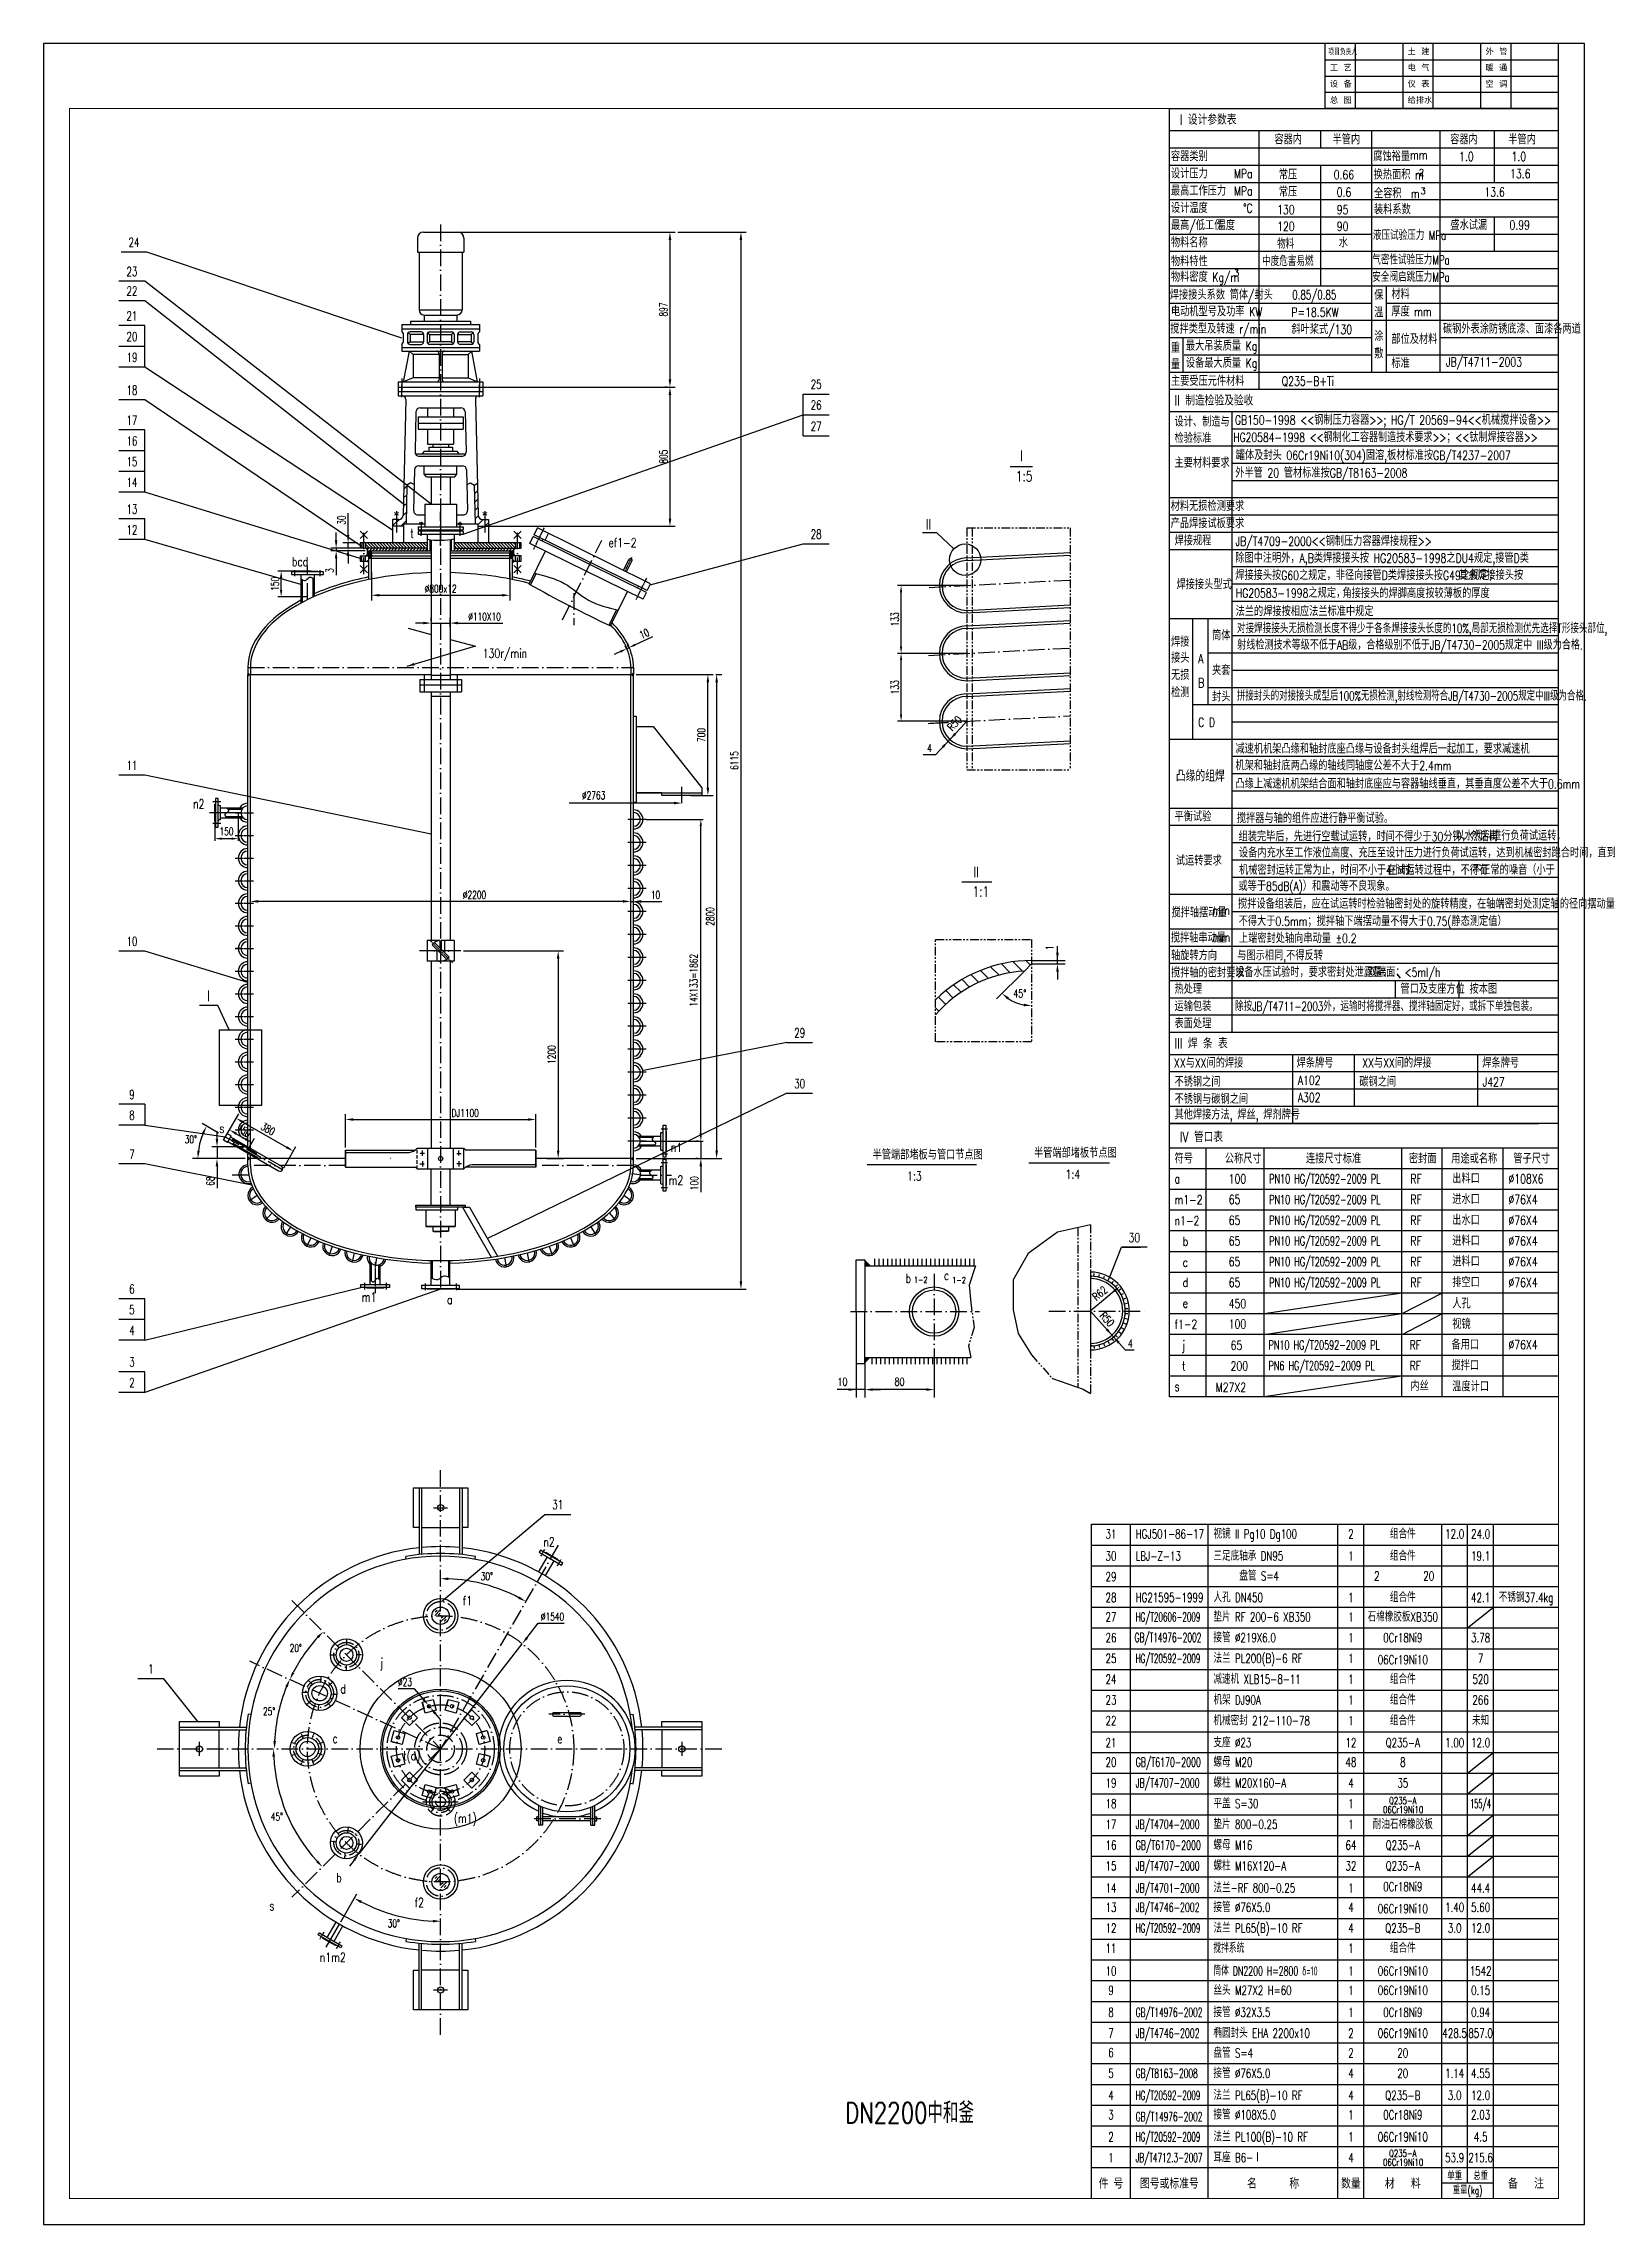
# Model space of a CAD drawing. Extents: x 14632 to 32728, y -7017 to 5619.
# Drawn here: x 23818 to 32728, y -6996 to 5619 of the extents above; entities that cross this region are included whole.
import ezdxf
from ezdxf.enums import TextEntityAlignment as Align

# ---------------------------------------------------------------- set-up
doc = ezdxf.new("R2010")
doc.units = 0
doc.header["$LTSCALE"] = 8
for name, pattern in [('ACAD_ISO02W100', [15, 12, -3]), ('ACAD_ISO10W100', [18, 12, -3, 0, -3]), ('CENTER', [2, 1.25, -0.25, 0.25, -0.25]), ('DASHED', [0.75, 0.5, -0.25]), ('HIDDEN', [0.375, 0.25, -0.125]), ('PHANTOM', [2.5, 1.25, -0.25, 0.25, -0.25, 0.25, -0.25])]:
    doc.linetypes.add(name, pattern=pattern)
for name, color, linetype in [('1', 1, 'Continuous'), ('3', 7, 'HIDDEN'), ('5', 7, 'Continuous'), ('BZCC', 7, 'Continuous'), ('CEN', 2, 'CENTER'), ('HGJ', 1, 'Continuous'), ('HGJX', 2, 'CENTER'), ('hgjy', 7, 'Continuous'), ('K1', 4, 'Continuous'), ('RENK', 7, 'Continuous'), ('sb', 1, 'Continuous'), ('tank', 1, 'Continuous'), ('tankx', 2, 'ACAD_ISO10W100'), ('tanky', 7, 'Continuous'), ('zz', 1, 'Continuous')]:
    doc.layers.add(name, color=color, linetype=linetype)
doc.styles.add('hzfs', font='simplex.shx', dxfattribs={"width": 0.7, "bigfont": 'hzfs.shx'})
doc.styles.get("Standard").update_dxf_attribs({"font": 'txt', "width": 0.7, "bigfont": 'hztxt.shx'})
doc.dimstyles.new('PVCAD$0', dxfattribs={"dimscale": 15, "dimtxt": 3, "dimasz": 3, "dimexe": 2, "dimexo": 1, "dimgap": 1, "dimtad": 1, "dimdec": 0, "dimzin": 0, "dimdsep": 46, "dimtxsty": 'hzfs', "dimcen": 2.5, "dimclrd": 4, "dimclre": 4, "dimadec": 0, "dimazin": 0, "dimtfac": 1, "dimtmove": 0, "dimatfit": 0, "dimfxl": 0, "dimarcsym": 0})
doc.dimstyles.new('PVCAD$2', dxfattribs={"dimscale": 15, "dimtxt": 3, "dimasz": 3, "dimexe": 2, "dimexo": 1, "dimgap": 1, "dimtad": 2, "dimtih": 1, "dimdec": 0, "dimzin": 0, "dimdsep": 46, "dimtxsty": 'hzfs', "dimcen": 2.5, "dimclrd": 4, "dimclre": 4, "dimadec": 0, "dimazin": 0, "dimtfac": 1, "dimtmove": 0, "dimatfit": 0, "dimfxl": 0, "dimarcsym": 0})
doc.dimstyles.new('PVCAD$3', dxfattribs={"dimscale": 15, "dimtxt": 3, "dimasz": 3, "dimexe": 2, "dimexo": 1, "dimgap": 1, "dimtad": 1, "dimtoh": 1, "dimdec": 0, "dimzin": 0, "dimdsep": 46, "dimtxsty": 'hzfs', "dimcen": 2.5, "dimclrd": 4, "dimclre": 4, "dimadec": 0, "dimazin": 0, "dimtfac": 1, "dimtmove": 0, "dimatfit": 0, "dimfxl": 0, "dimarcsym": 0})
doc.dimstyles.get("Standard").update_dxf_attribs({"dimtxt": 0.18, "dimasz": 0.18, "dimexe": 0.18, "dimexo": 0.0625, "dimgap": 0.09, "dimtad": 0, "dimtih": 1, "dimtoh": 1, "dimdec": 4, "dimzin": 0, "dimdsep": 46, "dimtxsty": 'Standard', "dimcen": 0.09, "dimadec": 0, "dimazin": 0, "dimtfac": 1, "dimtdec": 4, "dimtofl": 0, "dimtmove": 0, "dimatfit": 3, "dimfxl": 0, "dimtolj": 1, "dimtzin": 0, "dimarcsym": 0})

msp = doc.modelspace()

# ---------------------------------------------------------------- texts
for s, height, width, p in [('项目负责人', 35.15625, 0.7, (31247.46271, 5553.69102)), ('I', 60, 0.75, (29465.2826, 3204.7376)), ('1:5', 60, 0.75, (29439.76926, 3086.89265)), ('II', 60, 0.75, (28919.71736, 2807.89851)), ('4', 45, 0.75, (28927.02006, 1521.7789)), ('II', 60, 0.75, (29195.69908, 797.97713)), ('1:1', 60, 0.75, (29189.75873, 684.39496)), ('I', 60, 0.75, (24763.75804, 81.02572))]:
    msp.add_text(s, height=height, dxfattribs=dict(width=width)).set_placement(p)
for s, height, p in [('土 建', 35.15625, (31706.34591, 5553.69102)), ('外 管', 35.15625, (32156.34591, 5553.69102)), ('工 艺', 35.15625, (31256.34591, 5459.94102)), ('电 气', 35.15625, (31706.34591, 5459.94102)), ('暖 通', 35.15625, (32156.34591, 5459.94102)), ('设 备', 35.15625, (31256.34591, 5366.19102)), ('总 图', 35.15625, (31256.34591, 5272.44102)), ('仪 表', 35.15625, (31706.34591, 5366.19102)), ('给排水', 35.15625, (31706.34591, 5272.44102)), ('空 调', 35.15625, (32156.34591, 5366.19102)), ('2', 37.5, (31769.92248, 4854.67734)), ('3', 37.5, (31779.24943, 4748.38056)), ('3', 37.5, (30700.78, 4273.1836))]:
    msp.add_text(s, height=height).set_placement(p)
at = {"style": 'hzfs'}
for s, height, width, p in [(' I 设计参数表', 60, 0.75, (30358.22091, 5180.19102)), ('容器内', 52.5, 0.75, (30935.74382, 5063.56602)), ('半管内', 52.5, 0.75, (31271.88665, 5063.56602)), ('容器内', 52.5, 0.75, (31951.95493, 5063.56602)), ('半管内', 52.5, 0.75, (32288.22101, 5063.56602)), ('容器类别', 52.5, 0.75, (30337.50504, 4966.44102)), ('腐蚀裕量', 52.5, 0.75, (31507.49437, 4966.44102)), ('1.0', 52.5, 0.75, (32003.7193, 4966.44102)), ('1.0', 52.5, 0.75, (32307.05567, 4966.44102)), ('设计压力', 52.5, 0.75, (30337.50504, 4866.69102)), ('最高工作压力', 52.5, 0.75, (30337.50504, 4766.94102)), ('换热面积 m', 52.5, 0.75, (31509.46493, 4860.32485)), ('13.6', 52.5, 0.75, (32298.59599, 4866.69102)), ('设计温度', 52.5, 0.75, (30337.50504, 4667.19102)), ('全容积  m', 52.5, 0.75, (31511.63975, 4751.96945)), ('装料系数', 52.5, 0.75, (31511.63975, 4659.19087)), ('最高/低工作', 52.5, 0.75, (30337.50504, 4567.44102)), ('温度', 52.5, 0.75, (30601.7574, 4567.01138)), ('液压试验压力 MPa', 52.5, 0.7, (31505.31841, 4510.16556)), ('物料名称', 52.5, 0.75, (30337.50504, 4467.69102)), ('物料', 52.5, 0.7, (30951.38341, 4459.81602)), ('水', 52.5, 0.75, (31308.11534, 4467.27773)), ('物料特性', 52.5, 0.75, (30337.50504, 4358.88832)), ('物料密度 Kg/m', 52.5, 0.75, (30337.50504, 4268.19102)), ('中度危害易燃', 52.5, 0.7, (30864.31762, 4360.06602)), ('气密性试验压力MPa', 52.5, 0.7, (31501.63104, 4367.94102)), ('安全阀启跳压力MPa', 52.5, 0.7, (31501.63104, 4268.19102)), ('焊接接头系数 筒体/封头', 52.5, 0.75, (30331.07033, 4165.31363)), ('0.85/0.85', 52.5, 0.7, (31038.83014, 4166.12718)), ('材料', 52.5, 0.75, (31612.22091, 4168.44102)), ('电动机型号及功率 KW', 52.5, 0.75, (30337.50504, 4068.69102)), ('厚度', 52.5, 0.75, (31612.22091, 4068.69102)), ('搅拌类型及转速 r/min', 52.5, 0.75, (30333.9655, 3968.94102)), ('部位及材料', 52.5, 0.75, (31612.22091, 3908.65036)), ('碳钢外表涂防锈底漆、面漆各两道', 52.5, 0.75, (31910.57637, 3968.57521)), ('设备最大质量 Kg', 52.5, 0.75, (30423.65053, 3771.33909)), ('最大吊装质量 Kg', 52.5, 0.75, (30423.65053, 3869.7969)), ('标准', 52.5, 0.75, (31612.22091, 3769.44102)), ('JB/T4711-2003', 52.5, 0.75, (31927.18427, 3777.83952)), ('主要受压元件材料', 52.5, 0.75, (30337.50504, 3666.56363)), ('Q235-B+Ti', 52.5, 0.75, (30978.39043, 3666.56363)), ('II 制造检验及验收', 60, 0.75, (30358.22091, 3555.69102)), ('设计、制造与', 52.5, 0.75, (30358.22091, 3431.14101)), ('GB150-1998 <<钢制压力容器>>; HG/T 20569-94<<机械搅拌设备>> ', 52.5, 0.75, (30707.20707, 3441.69102)), ('检验标准', 52.5, 0.75, (30358.22091, 3336.19089)), (' HG20584-1998 <<钢制化工容器制造技术要求>>；<<钛制焊接容器>>', 52.5, 0.741396, (30670.90232, 3341.58364)), ('主要材料要求', 52.5, 0.75, (30358.22091, 3193.10365)), ('外半管 20 管材标准按GB/T8163-2008 ', 52.5, 0.75, (30709.20396, 3135.64099)), ('罐体及封头 06Cr19Ni10(304)固溶,板材标准按GB/T4237-2007 ', 52.5, 0.75, (30712.48222, 3237.33778)), ('材料无损检测要求', 52.5, 0.75, (30335.94548, 2942.94102)), ('产品焊接试板要求', 52.5, 0.75, (30335.94548, 2843.19102)), ('JB/T4709-2000<<钢制压力容器焊接规程>>', 52.5, 0.75, (30710.55191, 2740.81602)), ('焊接规程', 52.5, 0.75, (30358.22091, 2743.44102)), ('除图中注明外，A,B类焊接接头按 HG20583-1998之DU4规定,接管D类', 52.5, 0.75, (30709.19794, 2642.96374)), ('焊接接头按G60之规定，非径向接管D类焊接接头按G49之规定；', 52.5, 0.75, (30709.19794, 2543.21374)), ('其余焊接接头按 ', 52.5, 0.75, (32002.45726, 2544.21288)), ('焊接接头型式', 52.5, 0.75, (30369.72976, 2489.96827)), ('HG20583-1998之规定，', 52.5, 0.75, (30712.23151, 2440.70025)), ('角接接头的焊脚高度按较薄板的厚度', 52.5, 0.75, (31329.96516, 2439.21288)), ('法兰的焊接按相应法兰标准中规定', 52.5, 0.75, (30711.45208, 2334.21288)), ('焊接', 52.5, 0.75, (30338.10478, 2158.04102)), ('筒体', 52.5, 0.75, (30575.22618, 2194.81602)), ('对接焊接接头无损检测长度不得少于各条焊接接头长度的10%,局部无损检测优先选择T形接头部位,', 52.5, 0.7, (30719.0605, 2236.39397)), ('射线检测技术等级不低于AB级，合格级别不低于JB/T4730-2005规定中 III级为合格.', 52.5, 0.739816, (30720.66046, 2140.41992)), ('接头', 52.5, 0.75, (30338.10478, 2065.05606)), ('A', 52.5, 0.75, (30494.58471, 2062.18343)), ('夹套', 52.5, 0.75, (30575.22618, 1993.58748)), ('检测', 52.5, 0.75, (30338.10478, 1865.37311)), ('无损', 52.5, 0.75, (30338.10478, 1965.30606)), ('B', 52.5, 0.75, (30494.58471, 1921.48773)), ('封头', 52.5, 0.75, (30575.22618, 1840.36565)), ('拼接封头的对接接头成型后100%无损检测,射线检测符合JB/T4730-2005规定中III级为合格. ', 52.5, 0.69, (30718.86215, 1845.69102)), ('C D', 52.5, 0.75, (30494.58471, 1693.07832)), ('减速机机架凸缘和轴封底座凸缘与设备封头组焊后一起加工，要求减速机', 52.5, 0.75, (30710.58732, 1539.45743)), ('凸缘的组焊', 65.625, 0.75, (30365.72091, 1383.59277)), ('机架和轴封底两凸缘的轴线同轴度公差不大于2.4mm', 52.5, 0.75, (30710.58732, 1442.6295)), ('凸缘上减速机机架结合面和轴封底座应与容器轴线垂直，其垂直度公差不大于0.6mm', 52.5, 0.75, (30710.58732, 1337.03529)), ('平衡试验', 52.5, 0.75, (30358.22091, 1147.44102)), ('搅拌器与轴的组件应进行静平衡试验。', 52.5, 0.75, (30718.86215, 1137.70812)), ('组装完毕后，先进行空载试运转，时间不得少于30分钟，然后再', 52.5, 0.75, (30728.52249, 1031.94102)), ('以水代料进行负荷试运转，', 52.5, 0.75, (31981.80608, 1036.62724)), ('试运转要求', 52.5, 0.75, (30365.72091, 891.79141)), ('设备内充水至工作液位高度、充压至设计压力进行负荷试运转，达到机械密封跑合时间，直到', 52.5, 0.75, (30731.08061, 937.96342)), ('或等于85dB(A)）和震动等不良现象。', 52.5, 0.75, (30727.81231, 745.16614)), ('机械密封运转正常为止，时间不小于4小时。', 52.5, 0.75, (30731.08061, 838.21342)), ('在试运转过程中，不得有', 52.5, 0.75, (31587.02717, 837.69102)), ('不正常的噪音（小于', 52.5, 0.75, (32078.89292, 838.85582)), ('搅拌设备组装后，应在试运转时检验轴密封处的旋转精度，在轴端密封处测定轴的径向摆动量 ', 52.5, 0.75, (30725.4237, 642.42754)), ('搅拌轴摆动量', 52.5, 0.75, (30340.40125, 592.12614)), ('不得大于0.5mm；搅拌轴下端摆动量不得大于0.75(静态测定值）', 52.5, 0.75, (30728.76737, 542.36469)), ('搅拌轴串动量', 52.5, 0.75, (30337.09639, 445.98066)), ('上端密封处轴向串动量 %%p0.2', 52.5, 0.75, (30730.9752, 443.22983)), ('搅拌轴的密封要求', 52.5, 0.75, (30338.09894, 243.97644)), ('轴旋转方向', 52.5, 0.75, (30338.09894, 343.72644)), ('设备水压试验时，要求密封处泄露量：', 52.5, 0.75, (30708.53812, 247.06602)), ('与图示相同,不得反转', 52.5, 0.75, (30720.97326, 343.72651)), ('双端面：<5ml/h', 52.5, 0.75, (31475.8217, 247.06602)), ('热处理', 52.5, 0.75, (30358.22091, 149.94102)), ('管口及支座方位', 52.5, 0.75, (31664.89487, 149.94102)), ('按本图', 52.5, 0.75, (32063.92258, 149.94102)), ('运输包装', 52.5, 0.75, (30358.22091, 50.19102)), ('除按JB/T4711-2003外，运输时将搅拌器、搅拌轴固定好，或拆下单独包装。', 52.5, 0.7, (30707.98896, 50.19102)), ('表面处理', 52.5, 0.75, (30358.22091, -49.55898)), ('XX与XX间的焊接', 52.5, 0.75, (30355.0014, -277.55898)), ('III 焊 条 表       ', 60, 0.75, (30358.22091, -163.55898)), ('焊条牌号', 52.5, 0.75, (31064.01404, -277.55898)), ('XX与XX间的焊接', 52.5, 0.75, (31443.85567, -277.55898)), ('焊条牌号', 52.5, 0.75, (32137.85843, -277.55898)), ('不锈钢之间', 52.5, 0.75, (30358.22091, -387.00078)), ('A102', 52.5, 0.75, (31070.72091, -377.30898)), ('碳钢之间', 52.5, 0.75, (31426.97091, -387.00078)), ('J427', 52.5, 0.75, (32139.47091, -387.00078)), ('不锈钢与碳钢之间', 52.5, 0.75, (30358.22091, -486.75078)), ('A302', 52.5, 0.75, (31070.72091, -477.05898)), ('其他焊接方法, 焊丝, 焊剂牌号', 52.5, 0.75, (30358.22091, -576.80898)), (' IV 管口表', 60, 0.75, (30358.22091, -705.05898)), ('符号', 52.5, 0.75, (30358.22091, -831.82916)), ('公称尺寸', 52.5, 0.75, (30649.18272, -831.82916)), ('连接尺寸标准', 52.5, 0.75, (31118.31772, -831.82916)), ('密封面', 52.5, 0.75, (31713.43081, -831.82916)), ('用途或名称', 52.5, 0.75, (31958.49584, -831.82916)), ('管子尺寸', 52.5, 0.75, (32317.57083, -831.82916)), ('a', 52.5, 0.75, (30358.22091, -947.39046)), ('100', 52.5, 0.75, (30671.32814, -947.39046)), ('PN10 HG/T20592-2009 PL', 52.5, 0.65, (30905.67856, -947.39046)), ('RF', 52.5, 0.75, (31722.1456, -947.39046)), ('出料口', 52.5, 0.75, (31964.14592, -947.39046)), ('%%C108X6', 52.5, 0.75, (32289.32061, -947.39046)), ('m1-2', 52.5, 0.75, (30358.22091, -1068.67212)), ('65', 52.5, 0.75, (30671.32814, -1067.10926)), ('PN10 HG/T20592-2009 PL', 52.5, 0.65, (30905.67856, -1067.39046)), ('RF', 52.5, 0.75, (31722.1456, -1067.10926)), ('进水口', 52.5, 0.75, (31964.14592, -1067.10926)), ('%%C76X4', 52.5, 0.75, (32289.32061, -1067.10926)), ('n1-2', 52.5, 0.75, (30358.22091, -1189.95384)), ('65', 52.5, 0.75, (30671.32814, -1187.10926)), ('PN10 HG/T20592-2009 PL', 52.5, 0.65, (30905.67856, -1187.39046)), ('RF', 52.5, 0.75, (31722.1456, -1187.10926)), ('出水口', 52.5, 0.75, (31964.14592, -1187.10926)), ('%%C76X4', 52.5, 0.75, (32289.32061, -1187.10926)), ('b', 52.5, 0.75, (30405.77926, -1308.67212)), ('65', 52.5, 0.75, (30671.32814, -1307.10926)), ('PN10 HG/T20592-2009 PL', 52.5, 0.65, (30905.67856, -1307.39046)), ('RF', 52.5, 0.75, (31722.1456, -1307.10926)), ('进料口', 52.5, 0.75, (31964.14592, -1307.10926)), ('%%C76X4', 52.5, 0.75, (32289.32061, -1307.10926)), ('c', 52.5, 0.75, (30405.77926, -1429.95384)), ('65', 52.5, 0.75, (30671.32814, -1427.10926)), ('PN10 HG/T20592-2009 PL', 52.5, 0.65, (30905.67856, -1427.39046)), ('PN10 HG/T20592-2009 PL', 52.5, 0.65, (30905.67856, -1547.39046)), ('RF', 52.5, 0.75, (31722.1456, -1427.10926)), ('进料口', 52.5, 0.75, (31964.14592, -1427.10926)), ('%%C76X4', 52.5, 0.75, (32289.32061, -1427.10926)), ('d', 52.5, 0.75, (30405.77926, -1546.9292)), ('65', 52.5, 0.75, (30671.32814, -1547.10926)), ('RF', 52.5, 0.75, (31722.1456, -1547.10926)), ('排空口', 52.5, 0.75, (31964.14592, -1547.10926)), ('人孔', 52.5, 0.75, (31964.14592, -1669.95384)), ('%%C76X4', 52.5, 0.75, (32289.32061, -1547.10926)), ('f1-2', 52.5, 0.75, (30358.22091, -1788.67212)), ('e', 52.5, 0.75, (30405.77926, -1666.9292)), ('450', 52.5, 0.75, (30671.32814, -1669.95384)), ('100', 52.5, 0.75, (30671.32814, -1787.10926)), ('视镜', 52.5, 0.75, (31964.14592, -1788.81272)), ('j', 52.5, 0.75, (30401.52871, -1909.79283)), ('65', 52.5, 0.75, (30682.39413, -1910.21894)), ('PN10 HG/T20592-2009 PL', 52.5, 0.65, (30901.42801, -1908.51117)), ('RF', 52.5, 0.75, (31717.89505, -1908.22997)), ('备用口', 52.5, 0.75, (31959.89536, -1908.22997)), ('%%C76X4', 52.5, 0.75, (32289.32061, -1907.10926)), ('t', 52.5, 0.75, (30401.52871, -2029.79283)), ('200', 52.5, 0.75, (30682.39413, -2030.21894)), ('PN6 HG/T20592-2009 PL', 52.5, 0.65, (30901.42801, -2028.51117)), ('RF', 52.5, 0.75, (31717.89505, -2028.22997)), ('搅拌口', 52.5, 0.75, (31959.89536, -2028.22997)), ('s', 52.5, 0.75, (30358.22091, -2148.67212)), ('M27X2', 52.5, 0.75, (30596.63877, -2153.73322)), ('内丝', 52.5, 0.75, (31722.1456, -2147.10926)), ('温度计口', 52.5, 0.75, (31964.14592, -2149.95384))]:
    msp.add_text(s, height=height, dxfattribs=dict(at, width=width)).set_placement(p, align=Align.MIDDLE_LEFT)
at = {"style": 'hzfs', "width": 0.75}
for s, p in [('mm', (31821.45434, 4974.7243)), ('MPa', (30809.81819, 4866.69102)), ('MPa', (30809.81819, 4766.94102)), ('%%DC', (30809.81819, 4667.19102)), ('mm', (31844.72091, 4068.69102)), ('mm', (30678.19322, 605.69205)), ('mm', (30680.23688, 449.58486))]:
    msp.add_text(s, height=52.5, dxfattribs=at).set_placement(p, align=Align.MIDDLE_RIGHT)
at = {"style": 'hzfs'}
for s, height, width, p in [('常压', 52.5, 0.75, (30960.99118, 4834.48602)), ('0.66', 52.5, 0.75, (31278.64026, 4834.48602)), ('130', 52.5, 0.75, (30951.58917, 4632.34106)), ('常压', 52.5, 0.75, (30960.99118, 4734.73602)), ('0.6', 52.5, 0.75, (31295.86557, 4733.68602)), ('95', 52.5, 0.75, (31296.6506, 4632.34106)), ('13.6', 52.5, 0.75, (32150.06898, 4734.73602)), ('120', 52.5, 0.75, (30951.58917, 4535.59579)), ('90', 52.5, 0.75, (31296.6506, 4535.59579)), ('盛水试漏', 52.5, 0.75, (31953.26876, 4541.97185)), ('0.99', 52.5, 0.75, (32295.08724, 4543.48442)), ('P=18.5KW ', 52.5, 0.75, (31034.04445, 4039.2746)), ('斜叶桨式/130', 52.5, 0.75, (31034.04445, 3939.5246)), ('%%C2763', 45, 0.7, (26931.61747, 1247.6096)), ('半管端部堵板与管口节点图', 52.5, 0.75, (28611.89552, -835.45895)), ('半管端部堵板节点图', 52.5, 0.75, (29545.59414, -824.83001)), ('b', 52.5, 0.75, (28802.89489, -1549.41475)), ('c', 52.5, 0.75, (29024.55563, -1532.53317)), ('盘管 S=4', 52.5, 0.7, (30733.22091, -3270.68523)), ('HG/T20606-2009', 52.5, 0.58, (30133.22091, -3508.18398)), ('垫片 RF 200-6 XB350', 52.5, 0.7, (30583.22091, -3508.18398)), ('JB/T4746-2002', 52.5, 0.63, (30133.22091, -5188.12229)), ('接管 %%C76X5.0', 52.5, 0.7, (30583.22091, -5188.18398)), ('HG/T20592-2009', 52.5, 0.58, (30133.22091, -5308.18398)), ('法兰 PL65(B)-10 RF', 52.5, 0.7, (30583.22091, -5308.18398)), ('丝头 M27X2 H=60', 52.5, 0.7, (30583.22091, -5668.18398)), ('盘管 S=4', 52.5, 0.7, (30583.22091, -6030.68523))]:
    msp.add_text(s, height=height, dxfattribs=dict(at, width=width)).set_placement(p)
at = {"style": 'hzfs', "width": 0.75}
for s, p in [('保', (31539.47091, 4168.44102)), ('温', (31539.47091, 4068.69102)), ('涂', (31539.63754, 3931.16139)), ('量', (30363.64415, 3767.23156)), ('重', (30363.64415, 3864.00245)), ('敷', (31539.63754, 3831.41139))]:
    msp.add_text(s, height=52.5, dxfattribs=at).set_placement(p, align=Align.MIDDLE)
at = {"color": 7}
msp.add_text('x', height=35, rotation=90, dxfattribs=at).set_placement((25870.09905, 2886.32844))
at = {"color": 7, "text_generation_flag": 2}
msp.add_text('x', height=35, rotation=270, dxfattribs=at).set_placement((26357.96541, 2886.32844))
at = {"color": 0, "style": 'hzfs', "width": 0.75}
msp.add_text('130r/min', height=52.5, dxfattribs=at).set_placement((26357.57159, 2065.88839))
at = {"linetype": 'ByBlock', "width": 0.75}
for s, rotation, p in [('R50', 46.836411867, (29086.11111, 1687.79071)), ('1', 90, (29636.01609, 389.33022)), ('R62', 39.806110803, (29926.25156, -1609.49667)), ('R50', 311.895368167, (29967.58429, -1759.8429))]:
    msp.add_text(s, height=45, rotation=rotation, dxfattribs=at).set_placement(p, align=Align.MIDDLE_CENTER)
at = {"color": 0, "linetype": 'ByBlock', "width": 0.75}
msp.add_text('45%%D', height=45, dxfattribs=at).set_placement((29463.42353, 124.25119), align=Align.MIDDLE_CENTER)
at = {"style": 'hzfs'}
for s, width, p in [('1:3', 0.75, (28853.87185, -957.75793)), ('1:4', 0.75, (29769.9642, -947.12899)), ('2', 0.7, (31528.22091, -3270.68523)), ('20', 0.7, (31828.22091, -3270.68523)), ('27', 0.7, (29990.72091, -3508.18398)), ('1', 0.7, (31378.22091, -3508.18398)), ('石棉橡胶板XB350', 0.7, (31678.22091, -3508.18398)), ('13', 0.7, (29990.72091, -5188.18398)), ('4', 0.7, (31378.22091, -5188.18398)), ('1.40', 0.7, (31978.22091, -5188.18398)), ('5.60', 0.7, (32128.22091, -5188.18398)), ('12', 0.7, (29990.72091, -5308.18398)), ('4', 0.7, (31378.22091, -5308.18398)), ('Q235-B', 0.7, (31678.22091, -5308.18398)), ('3.0', 0.7, (31978.22091, -5308.18398)), ('12.0', 0.7, (32128.22091, -5308.18398)), ('9', 0.7, (29990.72091, -5668.18398)), ('1', 0.7, (31378.22091, -5668.18398)), ('06Cr19Ni10', 0.7, (31678.22091, -5668.18398)), ('0.15', 0.7, (32128.22091, -5668.18398)), ('6', 0.7, (29990.72091, -6028.18398)), ('2', 0.7, (31378.22091, -6030.68523)), ('20', 0.7, (31678.22091, -6030.68523))]:
    msp.add_text(s, height=52.5, dxfattribs=dict(at, width=width)).set_placement(p, align=Align.CENTER)
at = {"color": 7, "style": 'hzfs', "width": 0.75}
for p in [(28851.34558, -1549.28882), (29073.00632, -1551.10203)]:
    msp.add_text('1-2', height=35, dxfattribs=at).set_placement(p)
at = {"color": 7, "width": 0.75}
msp.add_text('4', height=45, dxfattribs=at).set_placement((30087.9986, -1922.37776))
at = {"color": 7, "insert": (27291.62539, 2206.39764), "char_height": 45, "attachment_point": 5, "rotation": 25, "style": 'hzfs'}
msp.add_mtext('10', dxfattribs=at)
at = {"layer": 'hgjy', "style": 'hzfs', "width": 0.75}
for s, height, p in [('t', 52.5, (25948.31437, 2786.7312)), ('ef1-2', 52.5, (27166.10279, 2732.05261)), ('bcd', 52.5, (25301.29611, 2622.81082)), ('n2', 52.5, (24714.9364, 1221.6912)), ('s', 52.5, (24849.24377, -655.18917)), ('n1', 52.5, (27478.02914, -765.72151)), ('m2', 52.5, (27474.95191, -955.32444)), ('m1', 52.5, (25699.8877, -1631.88372)), ('a', 52.5, (26167.4492, -1645.85931)), ('n2', 52.5, (26740.66014, -3047.65058)), ('f1', 52.5, (26268.96475, -3388.36147)), ('j', 52.5, (25773.04257, -3754.3562)), ('d', 52.5, (25550.08088, -3898.02887)), ('c', 52.5, (25504.03223, -4185.07955)), ('t(a)', 52.5, (25947.31501, -4288.47476)), ('e', 52.5, (26803.28305, -4186.61901)), ('(m1)', 52.5, (26256.53223, -4650.74309)), ('b', 52.5, (25526.25474, -4989.44469)), ('s', 52.5, (25138.14651, -5152.88923)), ('f2', 52.5, (25990.66124, -5133.75769)), ('n1m2', 52.5, (25490.34643, -5450.20908)), ('DN2200中和釜', 120, (28826.47493, -6343.76541))]:
    msp.add_text(s, height=height, dxfattribs=at).set_placement(p, align=Align.MIDDLE)
msp.add_text('30', height=52.5, dxfattribs=at).set_placement((30125.82876, -1313.68629), align=Align.CENTER)
at = {"layer": 'hgjy', "width": 0.75}
for s, p in [('10', (28437.85854, -2121.70145)), ('80', (28767.95939, -2121.70145))]:
    msp.add_text(s, height=45, dxfattribs=at).set_placement(p, align=Align.MIDDLE_CENTER)
at = {"layer": 'tanky', "style": 'hzfs'}
for s, height, width, p in [('24', 52.5, 0.7, (24340.74477, 4443.63098)), ('23', 52.5, 0.7, (24328.97826, 4274.70146)), ('22', 52.5, 0.7, (24328.97826, 4161.90058)), ('21', 52.5, 0.7, (24328.97826, 4018.00392)), ('20', 52.5, 0.7, (24328.97826, 3898.00392)), ('19', 52.5, 0.7, (24328.97826, 3778.00392)), ('25', 52.5, 0.7, (28285.58639, 3622.38168)), ('18', 52.5, 0.7, (24328.97826, 3588.38409)), ('26', 52.5, 0.7, (28285.58639, 3502.38168)), ('17', 52.5, 0.7, (24328.97826, 3414.5548)), ('27', 52.5, 0.7, (28285.58639, 3379.59918)), ('16', 52.5, 0.7, (24328.97826, 3294.5548)), ('15', 52.5, 0.7, (24328.97826, 3174.5548)), ('14', 52.5, 0.7, (24328.97826, 3054.5548)), ('13', 52.5, 0.7, (24328.97826, 2900.14942)), ('12', 52.5, 0.7, (24328.97826, 2780.14942)), ('28', 52.5, 0.7, (28285.58639, 2755.20766)), ('11', 52.5, 0.7, (24328.97826, 1417.48029)), ('10', 52.5, 0.7, (24328.97826, 399.98748)), ('29', 52.5, 0.7, (28190.29039, -129.26793)), ('30', 52.5, 0.7, (28190.29039, -422.87145)), ('9', 52.5, 0.7, (24328.97826, -485.72936)), ('8', 52.5, 0.7, (24328.97826, -606.19427)), ('7', 52.5, 0.7, (24328.97826, -831.41111)), ('6', 52.5, 0.7, (24328.97826, -1610.90326)), ('5', 52.5, 0.7, (24328.97826, -1730.90326)), ('4', 52.5, 0.7, (24328.97826, -1850.90326)), ('3', 52.5, 0.7, (24328.97826, -2033.07856)), ('2', 52.5, 0.7, (24328.97826, -2153.07856)), ('31', 52.5, 0.7, (26791.16173, -2858.76823)), ('31', 52.5, 0.7, (29990.72091, -3028.18398)), ('2', 52.5, 0.7, (31378.22091, -3028.18398)), ('组合件', 52.5, 0.7, (31678.22091, -3028.18398)), ('12.0', 52.5, 0.7, (31978.22091, -3028.18398)), ('24.0', 52.5, 0.7, (32128.22091, -3028.18398)), ('30', 52.5, 0.7, (29990.72091, -3155.68398)), ('1', 52.5, 0.7, (31378.22091, -3155.68398)), ('组合件', 52.5, 0.7, (31678.22091, -3155.68398)), ('19.1', 52.5, 0.7, (32128.22091, -3155.68398)), ('29', 52.5, 0.7, (29990.72091, -3275.68398)), ('28', 52.5, 0.7, (29990.72091, -3395.68398)), ('1', 52.5, 0.7, (31378.22091, -3395.68398)), ('组合件', 52.5, 0.7, (31678.22091, -3395.68398)), ('42.1', 52.5, 0.7, (32128.22091, -3395.68398)), ('26', 52.5, 0.7, (29990.72091, -3628.18398)), ('1', 52.5, 0.7, (31378.22091, -3628.18398)), ('0Cr18Ni9', 52.5, 0.7, (31678.22091, -3628.18398)), ('3.78', 52.5, 0.7, (32128.22091, -3628.18398)), ('1', 52.5, 0.7, (24437.78807, -3809.0055)), ('25', 52.5, 0.7, (29990.72091, -3748.18398)), ('1', 52.5, 0.7, (31378.22091, -3748.18398)), ('06Cr19Ni10', 52.5, 0.7, (31678.22091, -3755.68398)), ('7', 52.5, 0.7, (32128.22091, -3748.18398)), ('24', 52.5, 0.7, (29990.72091, -3868.18398)), ('1', 52.5, 0.7, (31378.22091, -3868.18398)), ('组合件', 52.5, 0.7, (31678.22091, -3868.18398)), ('520', 52.5, 0.7, (32128.22091, -3868.18398)), ('23', 52.5, 0.7, (29990.72091, -3988.18398)), ('1', 52.5, 0.7, (31378.22091, -3988.18398)), ('组合件', 52.5, 0.7, (31678.22091, -3988.18398)), ('266', 52.5, 0.7, (32128.22091, -3988.18398)), ('22', 52.5, 0.7, (29990.72091, -4108.18398)), ('1', 52.5, 0.7, (31378.22091, -4108.18398)), ('组合件', 52.5, 0.7, (31678.22091, -4108.18398)), ('未知', 52.5, 0.7, (32128.22091, -4108.18398)), ('21', 52.5, 0.7, (29990.72091, -4235.68398)), ('12', 52.5, 0.7, (31378.22091, -4235.68398)), ('Q235-A', 52.5, 0.7, (31678.22091, -4235.68398)), ('1.00', 52.5, 0.7, (31978.22091, -4235.68398)), ('12.0', 52.5, 0.7, (32128.22091, -4235.68398)), ('20', 52.5, 0.7, (29990.72091, -4348.18398)), ('48', 52.5, 0.7, (31378.22091, -4348.18398)), ('8', 52.5, 0.7, (31678.22091, -4348.18398)), ('19', 52.5, 0.7, (29990.72091, -4468.18398)), ('18', 52.5, 0.7, (29990.72091, -4588.18398)), ('4', 52.5, 0.7, (31378.22091, -4468.18398)), ('1', 52.5, 0.7, (31378.22091, -4588.18398)), ('Q235-A', 42, 0.7, (31678.22091, -4565.68398)), ('35', 52.5, 0.7, (31678.22091, -4468.18398)), ('155/4', 52.5, 0.5, (32128.22091, -4588.18398)), ('17', 52.5, 0.7, (29990.72091, -4708.18398)), ('1', 52.5, 0.7, (31378.22091, -4708.18398)), ('耐油石棉橡胶板', 52.5, 0.7, (31678.22091, -4708.18398)), ('06Cr19Ni10', 42, 0.7, (31680.3301, -4617.77437)), ('16', 52.5, 0.7, (29990.72091, -4828.18398)), ('64', 52.5, 0.7, (31378.22091, -4828.18398)), ('Q235-A', 52.5, 0.7, (31678.22091, -4828.18398)), ('15', 52.5, 0.7, (29990.72091, -4948.18398)), ('32', 52.5, 0.7, (31378.22091, -4948.18398)), ('Q235-A', 52.5, 0.7, (31678.22091, -4948.18398)), ('14', 52.5, 0.7, (29990.72091, -5075.68398)), ('1', 52.5, 0.7, (31378.22091, -5075.68398)), ('0Cr18Ni9', 52.5, 0.7, (31678.22091, -5068.18398)), ('44.4', 52.5, 0.7, (32128.22091, -5075.68398)), ('06Cr19Ni10', 52.5, 0.7, (31678.22091, -5195.68398)), ('11', 52.5, 0.7, (29990.72091, -5424.18106)), ('1', 52.5, 0.7, (31378.22091, -5424.18106)), ('组合件', 52.5, 0.7, (31678.22091, -5424.18106)), ('10', 52.5, 0.7, (29990.72091, -5555.68398)), ('1', 52.5, 0.7, (31378.22091, -5555.68398)), ('06Cr19Ni10', 52.5, 0.7, (31678.22091, -5555.68398)), ('1542', 52.5, 0.7, (32128.22091, -5555.68398)), ('8', 52.5, 0.7, (29990.72091, -5795.68398)), ('1', 52.5, 0.7, (31378.22091, -5795.68398)), ('0Cr18Ni9', 52.5, 0.7, (31678.22091, -5795.68398)), ('0.94', 52.5, 0.7, (32128.22091, -5795.68398)), ('7', 52.5, 0.7, (29990.72091, -5915.68398)), ('2', 52.5, 0.7, (31378.22091, -5915.68398)), ('06Cr19Ni10', 52.5, 0.7, (31678.22091, -5915.68398)), ('428.5', 52.5, 0.7, (31978.22091, -5915.68398)), ('857.0', 52.5, 0.7, (32128.22091, -5915.68398)), ('5', 52.5, 0.7, (29990.72091, -6148.18398)), ('4', 52.5, 0.7, (31378.22091, -6148.18398)), ('20', 52.5, 0.7, (31678.22091, -6148.18398)), ('1.14', 52.5, 0.7, (31978.22091, -6148.18398)), ('4.55', 52.5, 0.7, (32128.22091, -6148.18398)), ('4', 52.5, 0.7, (29990.72091, -6275.68398)), ('4', 52.5, 0.7, (31378.22091, -6275.68398)), ('Q235-B', 52.5, 0.7, (31678.22091, -6275.68398)), ('3.0', 52.5, 0.7, (31978.22091, -6275.68398)), ('12.0', 52.5, 0.7, (32128.22091, -6275.68398)), ('3', 52.5, 0.7, (29990.72091, -6388.18398)), ('1', 52.5, 0.7, (31378.22091, -6388.18398)), ('0Cr18Ni9', 52.5, 0.7, (31678.22091, -6388.18398)), ('2.03', 52.5, 0.7, (32128.22091, -6388.18398)), ('2', 52.5, 0.7, (29990.72091, -6515.68398)), ('1', 52.5, 0.7, (31378.22091, -6515.68398)), ('06Cr19Ni10', 52.5, 0.7, (31678.22091, -6515.68398)), ('4.5', 52.5, 0.7, (32128.22091, -6515.68398)), ('1', 52.5, 0.7, (29990.72091, -6635.68398)), ('4', 52.5, 0.7, (31378.22091, -6635.68398)), ('06Cr19Ni10', 42, 0.7, (31680.3301, -6657.77437)), ('Q235-A', 42, 0.7, (31678.22091, -6605.68398)), ('53.9', 52.5, 0.7, (31978.22091, -6635.68398)), ('215.6', 52.5, 0.7, (32128.22091, -6635.68398))]:
    msp.add_text(s, height=height, dxfattribs=dict(at, width=width)).set_placement(p, align=Align.CENTER)
for s, width, p in [('HGJ501-86-17', 0.7, (30133.22091, -3028.18398)), ('视镜 II Pg10 Dg100', 0.7, (30583.22091, -3028.18398)), ('LBJ-Z-13', 0.7, (30133.22091, -3155.68398)), ('三足底轴承 DN95', 0.7, (30583.22091, -3155.68398)), ('HG21595-1999', 0.7, (30133.22091, -3395.68398)), ('人孔 DN450', 0.7, (30583.22091, -3395.68398)), ('不锈钢37.4kg', 0.7, (32233.22091, -3395.68398)), ('GB/T14976-2002', 0.6, (30127.33356, -3626.9564)), ('接管 %%C219X6.0', 0.7, (30583.22091, -3628.18398)), ('HG/T20592-2009', 0.58, (30133.22091, -3748.18398)), ('法兰 PL200(B)-6 RF', 0.7, (30583.22091, -3748.18398)), ('减速机 XLB15-8-11', 0.7, (30583.22091, -3868.18398)), ('机架 DJ90A', 0.7, (30583.22091, -3988.18398)), ('机械密封 212-110-78', 0.7, (30583.22091, -4108.18398)), ('GB/T6170-2000', 0.63, (30133.22091, -4348.18398)), ('支座 %%C23', 0.7, (30583.22091, -4235.68398)), ('JB/T4707-2000', 0.63, (30133.22091, -4468.18398)), ('螺母 M20', 0.7, (30583.22091, -4348.18398)), ('螺柱 M20X160-A', 0.7, (30583.22091, -4468.18398)), ('平盖 S=30', 0.7, (30583.22091, -4588.18398)), ('JB/T4704-2000', 0.63, (30133.22091, -4708.18398)), ('垫片 800-0.25', 0.7, (30583.22091, -4708.18398)), ('GB/T6170-2000', 0.63, (30133.22091, -4828.18398)), ('螺母 M16', 0.7, (30583.22091, -4828.18398)), ('JB/T4707-2000', 0.63, (30133.22091, -4948.18398)), ('螺柱 M16X120-A', 0.7, (30583.22091, -4948.18398)), ('JB/T4701-2000', 0.63, (30133.22091, -5075.68398)), ('法兰-RF 800-0.25', 0.7, (30583.22091, -5075.68398)), ('搅拌系统', 0.63, (30583.22091, -5424.18106)), ('筒体 DN2200 H=2800 δ=10', 0.63, (30583.22091, -5555.68398)), ('GB/T14976-2002', 0.6, (30133.22091, -5795.68398)), ('接管 %%C32X3.5', 0.7, (30583.22091, -5795.68398)), ('JB/T4746-2002', 0.63, (30133.22091, -5915.68398)), ('椭圆封头 EHA 2200x10', 0.7, (30583.22091, -5915.68398)), ('GB/T8163-2008', 0.6, (30133.22091, -6148.18398)), ('接管 %%C76X5.0', 0.7, (30583.22091, -6148.18398)), ('HG/T20592-2009', 0.58, (30133.22091, -6275.68398)), ('法兰 PL65(B)-10 RF', 0.7, (30583.22091, -6275.68398)), ('GB/T14976-2002', 0.6, (30133.22091, -6398.7215)), ('接管 %%C108X5.0', 0.7, (30583.22091, -6388.18398)), ('HG/T20592-2009', 0.58, (30133.22091, -6515.68398)), ('法兰 PL100(B)-10 RF', 0.7, (30583.22091, -6515.68398)), ('JB/T4712.3-2007', 0.59, (30133.22091, -6635.68398)), ('耳座 B6-Ⅰ', 0.7, (30583.22091, -6635.68398))]:
    msp.add_text(s, height=52.5, dxfattribs=dict(at, width=width)).set_placement(p)
at = {"layer": 'tanky', "style": 'hzfs', "width": 0.7}
for s, height, p in [('总重', 45, (32128.22091, -6710.68398)), ('件 号', 60, (29990.72091, -6755.68398)), ('图号或标准号', 60, (30328.22091, -6755.68398)), ('名      称', 60, (30928.22091, -6755.68398)), ('数量', 60, (31378.22091, -6755.68398)), ('材   料', 60, (31678.22091, -6755.68398)), ('单重', 45, (31978.22091, -6710.68398)), ('重量(kg)', 45, (32053.22091, -6800.68398)), ('备   注', 60, (32390.72091, -6755.68398))]:
    msp.add_text(s, height=height, dxfattribs=at).set_placement(p, align=Align.MIDDLE)

# ---------------------------------------------------------------- blocks, each defined once
blk = doc.blocks.new('*D206')
at = {"layer": 'Defpoints', "color": 0}
for p in [(28777, 2092), (29158, 2092), (29158, 1699)]:
    blk.add_point(p, dxfattribs=at)
at = {"layer": 'hgjy', "color": 4, "lineweight": -2}
for p, q in [((29158, 2092), (28757, 2092)), ((28777, 1738), (28777, 2053)), ((29158, 1699), (28757, 1699))]:
    blk.add_line(p, q, dxfattribs=at)
at = {"layer": 'hgjy', "color": 4}
for points in [[(28770, 2053), (28783, 2053), (28777, 2092)], [(28770, 1738), (28783, 1738), (28777, 1699)]]:
    blk.add_solid(points, dxfattribs=at)
at = {"layer": 'hgjy', "color": 7, "insert": (28741, 1896), "char_height": 45, "attachment_point": 5, "rotation": 90, "style": 'hzfs'}
blk.add_mtext('\\A1;133', dxfattribs=at)
blk = doc.blocks.new('*D207')
at = {"layer": 'Defpoints', "color": 0}
for p in [(28777, 2485), (29158, 2485), (29158, 2092)]:
    blk.add_point(p, dxfattribs=at)
at = {"layer": 'hgjy', "color": 4, "lineweight": -2}
for p, q in [((29158, 2485), (28757, 2485)), ((28777, 2131), (28777, 2446)), ((29158, 2092), (28757, 2092))]:
    blk.add_line(p, q, dxfattribs=at)
at = {"layer": 'hgjy', "color": 4}
for points in [[(28770, 2446), (28783, 2446), (28777, 2485)], [(28770, 2131), (28783, 2131), (28777, 2092)]]:
    blk.add_solid(points, dxfattribs=at)
at = {"layer": 'hgjy', "color": 7, "insert": (28741, 2289), "char_height": 45, "attachment_point": 5, "rotation": 90, "style": 'hzfs'}
blk.add_mtext('\\A1;133', dxfattribs=at)
blk = doc.blocks.new('*D208')
at = {"layer": '1', "color": 4, "lineweight": -2}
for p, q in [((26246, 371), (26824, 371)), ((26794, 326), (26794, -784)), ((26729, -829), (26824, -829))]:
    blk.add_line(p, q, dxfattribs=at)
at = {"layer": '1', "color": 4}
for points in [[(26786, 326), (26801, 326), (26794, 371)], [(26786, -784), (26801, -784), (26794, -829)]]:
    blk.add_solid(points, dxfattribs=at)
at = {"layer": 'Defpoints', "color": 0}
for p in [(26231, 371), (26714, -829), (26794, -829)]:
    blk.add_point(p, dxfattribs=at)
at = {"layer": '1', "color": 0, "insert": (26756, -229), "char_height": 45, "attachment_point": 5, "rotation": 90, "style": 'hzfs'}
blk.add_mtext('1200', dxfattribs=at)
blk = doc.blocks.new('*D235')
at = {"color": 4, "lineweight": -2}
for p, q in [((25564, -767), (25564, -574)), ((25609, -604), (26619, -604)), ((26664, -767), (26664, -574))]:
    blk.add_line(p, q, dxfattribs=at)
at = {"color": 4}
for points in [[(25609, -597), (25609, -612), (25564, -604)], [(26619, -597), (26619, -612), (26664, -604)]]:
    blk.add_solid(points, dxfattribs=at)
at = {"layer": 'Defpoints', "color": 0}
for p in [(26664, -604), (25564, -782), (26664, -782)]:
    blk.add_point(p, dxfattribs=at)
at = {"color": 0, "insert": (26256, -567), "char_height": 45, "attachment_point": 5, "style": 'hzfs'}
blk.add_mtext('DJ1100', dxfattribs=at)
blk = doc.blocks.new('*D209')
at = {"color": 4, "lineweight": -2}
for p, q in [((26059, 2282), (26059, 2297)), ((26169, 2245), (26169, 2297)), ((26014, 2267), (25969, 2267)), ((26059, 2267), (26169, 2267)), ((26214, 2267), (26474, 2267))]:
    blk.add_line(p, q, dxfattribs=at)
at = {"color": 4}
for points in [[(26014, 2275), (26014, 2260), (26059, 2267)], [(26214, 2275), (26214, 2260), (26169, 2267)]]:
    blk.add_solid(points, dxfattribs=at)
at = {"layer": 'Defpoints', "color": 0}
for p in [(26059, 2267), (26169, 2267), (26169, 2230)]:
    blk.add_point(p, dxfattribs=at)
at = {"color": 0, "insert": (26368, 2305), "char_height": 45, "attachment_point": 5, "style": 'hzfs'}
blk.add_mtext('%%C110X10', dxfattribs=at)
blk = doc.blocks.new('*D210')
at = {"color": 4, "lineweight": -2}
for p, q in [((27303, 1132), (27632, 1132)), ((27619, -691), (27619, 1093)), ((27442, -730), (27632, -730))]:
    blk.add_line(p, q, dxfattribs=at)
at = {"color": 4}
for points in [[(27612, 1093), (27625, 1093), (27619, 1132)], [(27612, -691), (27625, -691), (27619, -730)]]:
    blk.add_solid(points, dxfattribs=at)
at = {"layer": 'Defpoints', "color": 0}
for p in [(27303, 1132), (27619, 1132), (27442, -730)]:
    blk.add_point(p, dxfattribs=at)
at = {"color": 7, "insert": (27577, 201), "char_height": 45, "attachment_point": 5, "rotation": 90, "style": 'hzfs'}
blk.add_mtext('\\A1;14X133=1862', dxfattribs=at)
blk = doc.blocks.new('*D211')
at = {"color": 4, "lineweight": -2}
for p, q in [((27244, 1970), (27690, 1970)), ((27660, 1315), (27660, 1925)), ((27559, 1270), (27690, 1270))]:
    blk.add_line(p, q, dxfattribs=at)
at = {"color": 4}
for points in [[(27652, 1925), (27667, 1925), (27660, 1970)], [(27652, 1315), (27667, 1315), (27660, 1270)]]:
    blk.add_solid(points, dxfattribs=at)
at = {"layer": 'Defpoints', "color": 0}
for p in [(27229, 1970), (27660, 1970), (27544, 1270)]:
    blk.add_point(p, dxfattribs=at)
at = {"color": 0, "insert": (27622, 1620), "char_height": 45, "attachment_point": 5, "rotation": 90, "style": 'hzfs'}
blk.add_mtext('700', dxfattribs=at)
blk = doc.blocks.new('*D212')
at = {"layer": 'Defpoints', "color": 0}
for p in [(24808, 1170), (24944, 1170), (24808, 1020)]:
    blk.add_point(p, dxfattribs=at)
at = {"layer": 'hgjy', "color": 4, "lineweight": -2}
for p, q in [((24808, 1170), (24808, 1007)), ((24944, 1170), (24944, 1007)), ((24905, 1020), (24847, 1020))]:
    blk.add_line(p, q, dxfattribs=at)
at = {"layer": 'hgjy', "color": 4}
for points in [[(24847, 1027), (24847, 1014), (24808, 1020)], [(24905, 1027), (24905, 1014), (24944, 1020)]]:
    blk.add_solid(points, dxfattribs=at)
at = {"layer": 'hgjy', "color": 7, "insert": (24876, 1062), "char_height": 45, "attachment_point": 5, "style": 'hzfs'}
blk.add_mtext('\\A1;150', dxfattribs=at)
blk = doc.blocks.new('*D213')
at = {"color": 4, "lineweight": -2}
for p, q in [((24821, -717), (24821, -672)), ((24984, -762), (24791, -762)), ((24984, -830), (24791, -830)), ((24821, -762), (24821, -830)), ((24821, -875), (24821, -1001))]:
    blk.add_line(p, q, dxfattribs=at)
at = {"color": 4}
for points in [[(24813, -717), (24828, -717), (24821, -762)], [(24813, -875), (24828, -875), (24821, -830)]]:
    blk.add_solid(points, dxfattribs=at)
at = {"layer": 'Defpoints', "color": 0}
for p in [(24821, -830), (24999, -762), (24999, -830)]:
    blk.add_point(p, dxfattribs=at)
at = {"color": 0, "insert": (24783, -961), "char_height": 45, "attachment_point": 5, "rotation": 90, "style": 'hzfs'}
blk.add_mtext('68', dxfattribs=at)
blk = doc.blocks.new('*D214')
at = {"color": 4, "lineweight": -2}
for p, q in [((24830, -683), (24735, -628)), ((24984, -830), (24680, -830))]:
    blk.add_line(p, q, dxfattribs=at)
blk.add_arc((25086, -830), 375, 156.8766, 173.1234, dxfattribs=at)
at = {"color": 4}
for points in [[(24734, -680), (24747, -686), (24761, -643)], [(24721, -786), (24706, -785), (24710, -830)]]:
    blk.add_solid(points, dxfattribs=at)
at = {"layer": 'Defpoints', "color": 0}
for p in [(24733, -702), (24843, -690), (24999, -830), (25054, -830), (25185, -888)]:
    blk.add_point(p, dxfattribs=at)
at = {"color": 0, "insert": (24669, -719), "char_height": 45, "attachment_point": 5, "style": 'hzfs'}
blk.add_mtext('30°', dxfattribs=at)
blk = doc.blocks.new('*D215')
at = {"color": 4, "lineweight": -2}
for p, q in [((25365, 2568), (25172, 2568)), ((25192, 2458), (25192, 2529)), ((25344, 2419), (25172, 2419))]:
    blk.add_line(p, q, dxfattribs=at)
at = {"color": 4}
for points in [[(25185, 2529), (25198, 2529), (25192, 2568)], [(25185, 2458), (25198, 2458), (25192, 2419)]]:
    blk.add_solid(points, dxfattribs=at)
at = {"layer": 'Defpoints', "color": 0}
for p in [(25192, 2568), (25365, 2568), (25344, 2419)]:
    blk.add_point(p, dxfattribs=at)
at = {"color": 7, "insert": (25156, 2494), "char_height": 45, "attachment_point": 5, "rotation": 90, "style": 'hzfs'}
blk.add_mtext('\\A1;150', dxfattribs=at)
blk = doc.blocks.new('*D216')
at = {"layer": '5', "color": 4, "lineweight": -2}
for p, q in [((27705, 1970), (27740, 1970)), ((27710, 1925), (27710, -785)), ((27244, -830), (27740, -830))]:
    blk.add_line(p, q, dxfattribs=at)
at = {"layer": '5', "color": 4}
for points in [[(27703, 1925), (27718, 1925), (27710, 1970)], [(27703, -785), (27718, -785), (27710, -830)]]:
    blk.add_solid(points, dxfattribs=at)
at = {"layer": 'Defpoints', "color": 0}
for p in [(27690, 1970), (27229, -830), (27710, -830)]:
    blk.add_point(p, dxfattribs=at)
at = {"layer": '5', "color": 0, "insert": (27673, 570), "char_height": 45, "attachment_point": 5, "rotation": 90, "style": 'hzfs'}
blk.add_mtext('2800', dxfattribs=at)
blk = doc.blocks.new('*D217')
at = {"layer": '5', "color": 4, "lineweight": -2}
for p, q in [((27604, -730), (27589, -730)), ((27619, -685), (27619, -640)), ((27619, -730), (27619, -830)), ((27604, -830), (27589, -830)), ((27619, -875), (27619, -1025))]:
    blk.add_line(p, q, dxfattribs=at)
at = {"layer": '5', "color": 4}
for points in [[(27611, -685), (27626, -685), (27619, -730)], [(27611, -875), (27626, -875), (27619, -830)]]:
    blk.add_solid(points, dxfattribs=at)
at = {"layer": 'Defpoints', "color": 0}
for p in [(27619, -730), (27619, -830), (27619, -830)]:
    blk.add_point(p, dxfattribs=at)
at = {"layer": '5', "color": 0, "insert": (27581, -973), "char_height": 45, "attachment_point": 5, "rotation": 90, "style": 'hzfs'}
blk.add_mtext('100', dxfattribs=at)
blk = doc.blocks.new('*D218')
at = {"layer": '5', "color": 4, "lineweight": -2}
for p, q in [((26213, 4529), (27470, 4529)), ((27440, 4484), (27440, 3677)), ((26359, 3632), (27470, 3632))]:
    blk.add_line(p, q, dxfattribs=at)
at = {"layer": '5', "color": 4}
for points in [[(27433, 4484), (27448, 4484), (27440, 4529)], [(27433, 3677), (27448, 3677), (27440, 3632)]]:
    blk.add_solid(points, dxfattribs=at)
at = {"layer": 'Defpoints', "color": 0}
for p in [(26198, 4529), (26344, 3632), (27440, 3632)]:
    blk.add_point(p, dxfattribs=at)
at = {"layer": '5', "color": 0, "insert": (27403, 4081), "char_height": 45, "attachment_point": 5, "rotation": 90, "style": 'hzfs'}
blk.add_mtext('897', dxfattribs=at)
blk = doc.blocks.new('*D219')
at = {"layer": '5', "color": 4, "lineweight": -2}
for p, q in [((27425, 3632), (27410, 3632)), ((27440, 3587), (27440, 2872)), ((26392, 2827), (27470, 2827))]:
    blk.add_line(p, q, dxfattribs=at)
at = {"layer": '5', "color": 4}
for points in [[(27433, 3587), (27448, 3587), (27440, 3632)], [(27433, 2872), (27448, 2872), (27440, 2827)]]:
    blk.add_solid(points, dxfattribs=at)
at = {"layer": 'Defpoints', "color": 0}
for p in [(27440, 3632), (26377, 2827), (27440, 2827)]:
    blk.add_point(p, dxfattribs=at)
at = {"layer": '5', "color": 0, "insert": (27403, 3230), "char_height": 45, "attachment_point": 5, "rotation": 90, "style": 'hzfs'}
blk.add_mtext('805', dxfattribs=at)
blk = doc.blocks.new('*D237')
at = {"layer": '5', "color": 4, "lineweight": -2}
for p, q in [((27485, 4529), (27881, 4529)), ((27851, 4484), (27851, -1541)), ((26207, -1586), (27881, -1586))]:
    blk.add_line(p, q, dxfattribs=at)
at = {"layer": '5', "color": 4}
for points in [[(27843, 4484), (27858, 4484), (27851, 4529)], [(27843, -1541), (27858, -1541), (27851, -1586)]]:
    blk.add_solid(points, dxfattribs=at)
at = {"layer": 'Defpoints', "color": 0}
for p in [(27470, 4529), (26192, -1586), (27851, -1586)]:
    blk.add_point(p, dxfattribs=at)
at = {"layer": '5', "color": 0, "insert": (27813, 1472), "char_height": 45, "attachment_point": 5, "rotation": 90, "style": 'hzfs'}
blk.add_mtext('6115', dxfattribs=at)
blk = doc.blocks.new('*D238')
at = {"color": 4, "lineweight": -2}
for p, q in [((26614, -3601), (26679, -3517)), ((26679, -3517), (26828, -3517)), ((25642, -4853), (26586, -3637)), ((25614, -4889), (25587, -4924))]:
    blk.add_line(p, q, dxfattribs=at)
at = {"color": 4}
for points in [[(26608, -3597), (26620, -3606), (26586, -3637)], [(25608, -4884), (25620, -4893), (25642, -4853)]]:
    blk.add_solid(points, dxfattribs=at)
at = {"layer": 'Defpoints', "color": 0}
for p in [(26586, -3637), (25642, -4853)]:
    blk.add_point(p, dxfattribs=at)
at = {"color": 0, "insert": (26761, -3480), "char_height": 45, "attachment_point": 5, "style": 'hzfs'}
blk.add_mtext('∅1540', dxfattribs=at)
blk = doc.blocks.new('*D220')
at = {"color": 4, "lineweight": -2}
for p, q in [((25014, 643), (25014, 687)), ((27169, 657), (25059, 657)), ((27214, 643), (27214, 687))]:
    blk.add_line(p, q, dxfattribs=at)
at = {"color": 4}
for points in [[(25059, 665), (25059, 650), (25014, 657)], [(27169, 665), (27169, 650), (27214, 657)]]:
    blk.add_solid(points, dxfattribs=at)
at = {"layer": 'Defpoints', "color": 0}
for p in [(25014, 657), (25014, 628), (27214, 628)]:
    blk.add_point(p, dxfattribs=at)
at = {"color": 0, "insert": (26310, 695), "char_height": 45, "attachment_point": 5, "style": 'hzfs'}
blk.add_mtext('%%C2200', dxfattribs=at)
blk = doc.blocks.new('*D221')
at = {"color": 4, "lineweight": -2}
for p, q in [((27169, 657), (27124, 657)), ((27214, 672), (27214, 687)), ((27214, 657), (27229, 657)), ((27229, 672), (27229, 687)), ((27274, 657), (27394, 657))]:
    blk.add_line(p, q, dxfattribs=at)
at = {"color": 4}
for points in [[(27169, 665), (27169, 650), (27214, 657)], [(27274, 665), (27274, 650), (27229, 657)]]:
    blk.add_solid(points, dxfattribs=at)
at = {"layer": 'Defpoints', "color": 0}
for p in [(27214, 657), (27229, 657), (27229, 657)]:
    blk.add_point(p, dxfattribs=at)
at = {"color": 0, "insert": (27357, 695), "char_height": 45, "attachment_point": 5, "style": 'hzfs'}
blk.add_mtext('10', dxfattribs=at)
blk = doc.blocks.new('*D222')
at = {"color": 4, "lineweight": -2}
for p, q in [((25714, 2559), (25714, 2398)), ((26514, 2559), (26514, 2398)), ((25759, 2428), (26469, 2428))]:
    blk.add_line(p, q, dxfattribs=at)
at = {"color": 4}
for points in [[(25759, 2436), (25759, 2421), (25714, 2428)], [(26469, 2436), (26469, 2421), (26514, 2428)]]:
    blk.add_solid(points, dxfattribs=at)
at = {"layer": 'Defpoints', "color": 0}
for p in [(25714, 2574), (26514, 2574), (26514, 2428)]:
    blk.add_point(p, dxfattribs=at)
at = {"color": 0, "insert": (26114, 2466), "char_height": 45, "attachment_point": 5, "style": 'hzfs'}
blk.add_mtext('%%C800x12', dxfattribs=at)
blk = doc.blocks.new('*X110')
at = {"color": 0}
for p, q in [((7640, 4918), (7659, 4936)), ((7642, 4969), (7660, 4987)), ((7643, 5019), (7661, 5038)), ((7578, 4807), (7601, 4829)), ((7601, 4829), (7616, 4844)), ((7625, 4804), (7656, 4835)), ((7639, 4867), (7658, 4886))]:
    blk.add_line(p, q, dxfattribs=at)
blk = doc.blocks.new('*X111')
at = {"color": 0}
for p, q in [((8258, 5040), (8261, 5044)), ((8259, 4992), (8276, 5010)), ((8260, 4944), (8278, 4961)), ((8261, 4895), (8279, 4913)), ((8262, 4847), (8280, 4865)), ((8278, 4813), (8309, 4844)), ((8318, 4804), (8341, 4826))]:
    blk.add_line(p, q, dxfattribs=at)
blk = doc.blocks.new('212B-80-78')
at = {"layer": 'HGJ'}
for p, q in [((-92, 154), (-92, 22)), ((-92, 154), (92, 154)), ((92, 154), (92, 22)), ((-130, 22), (130, 22)), ((-130, 22), (-130, 4)), ((-130, 4), (130, 4)), ((-94, 4), (-94, 0)), ((-94, 0), (94, 0)), ((94, 4), (94, 0)), ((130, 22), (130, 4))]:
    blk.add_line(p, q, dxfattribs=at)
at = {"layer": 'HGJX'}
for p, q in [((0, 181), (0, -20)), ((-102, 46), (-122, 35)), ((-102, 35), (-122, 46)), ((-112, 50), (-112, -21)), ((102, 35), (122, 46)), ((102, 46), (122, 35)), ((112, 50), (112, -21))]:
    blk.add_line(p, q, dxfattribs=at)
blk = doc.blocks.new('*D225')
at = {"layer": 'Defpoints', "color": 0}
for p in [(25579, 2732), (25649, 2732), (25649, 2701)]:
    blk.add_point(p, dxfattribs=at)
at = {"layer": 'K1', "color": 4, "lineweight": -2}
for p, q in [((25579, 2777), (25579, 2903)), ((25634, 2732), (25549, 2732)), ((25634, 2701), (25549, 2701)), ((25579, 2701), (25579, 2732)), ((25579, 2656), (25579, 2611))]:
    blk.add_line(p, q, dxfattribs=at)
at = {"layer": 'K1', "color": 4}
for points in [[(25571, 2777), (25586, 2777), (25579, 2732)], [(25571, 2656), (25586, 2656), (25579, 2701)]]:
    blk.add_solid(points, dxfattribs=at)
at = {"layer": 'K1', "color": 0, "insert": (25541, 2863), "char_height": 45, "attachment_point": 5, "rotation": 90, "style": 'hzfs'}
blk.add_mtext('30', dxfattribs=at)
blk = doc.blocks.new('*D185')
at = {"layer": 'Defpoints', "color": 0}
for p in [(25510, 2686), (25692, 2701), (25692, 2686)]:
    blk.add_point(p, dxfattribs=at)
at = {"layer": 'K1', "color": 4, "lineweight": -2}
for p, q in [((25510, 2746), (25510, 2791)), ((25677, 2701), (25480, 2701)), ((25677, 2686), (25480, 2686)), ((25510, 2701), (25510, 2686)), ((25510, 2641), (25510, 2545))]:
    blk.add_line(p, q, dxfattribs=at)
at = {"layer": 'K1', "color": 4}
for points in [[(25502, 2746), (25517, 2746), (25510, 2701)], [(25502, 2641), (25517, 2641), (25510, 2686)]]:
    blk.add_solid(points, dxfattribs=at)
at = {"layer": 'K1', "color": 0, "insert": (25472, 2571), "char_height": 45, "attachment_point": 5, "rotation": 90, "style": 'hzfs'}
blk.add_mtext('3', dxfattribs=at)
blk = doc.blocks.new('*D226')
at = {"layer": 'Defpoints', "color": 0}
for p in [(25254, -3387), (25360, -3652), (25010, -3738), (26114, -4245), (26114, -4245)]:
    blk.add_point(p, dxfattribs=at)
at = {"layer": 'K1', "color": 4, "lineweight": -2}
blk.add_arc((26114, -4245), 960, 137.734, 152.6332, dxfattribs=at)
at = {"layer": 'K1', "color": 4}
for points in [[(25398, -3594), (25409, -3605), (25435, -3567)], [(25268, -3807), (25255, -3801), (25242, -3844)]]:
    blk.add_solid(points, dxfattribs=at)
at = {"layer": 'K1', "color": 0, "insert": (25276, -3662), "char_height": 45, "attachment_point": 5, "style": 'hzfs'}
blk.add_mtext('20°', dxfattribs=at)
blk = doc.blocks.new('*D227')
at = {"layer": 'Defpoints', "color": 0}
for p in [(25010, -3738), (25192, -3973), (24474, -4245), (26114, -4245), (27768, -4245)]:
    blk.add_point(p, dxfattribs=at)
at = {"layer": 'K1', "color": 4, "lineweight": -2}
blk.add_arc((26114, -4245), 961, 158.0032, 177.3166, dxfattribs=at)
at = {"layer": 'K1', "color": 4}
for points in [[(25216, -3882), (25230, -3888), (25241, -3844)], [(25162, -4200), (25147, -4200), (25153, -4245)]]:
    blk.add_solid(points, dxfattribs=at)
at = {"layer": 'K1', "color": 0, "insert": (25122, -4028), "char_height": 45, "attachment_point": 5, "style": 'hzfs'}
blk.add_mtext('25°', dxfattribs=at)
blk = doc.blocks.new('*D228')
at = {"layer": 'Defpoints', "color": 0}
for p in [(24474, -4245), (26114, -4245), (27768, -4245), (25181, -4495), (25254, -5104)]:
    blk.add_point(p, dxfattribs=at)
at = {"layer": 'K1', "color": 4, "lineweight": -2}
blk.add_arc((26114, -4245), 966, 182.6685, 222.2841, dxfattribs=at)
at = {"layer": 'K1', "color": 4}
for points in [[(25141, -4290), (25156, -4290), (25148, -4245)], [(25405, -4890), (25394, -4900), (25430, -4928)]]:
    blk.add_solid(points, dxfattribs=at)
at = {"layer": 'K1', "color": 0, "insert": (25167, -4637), "char_height": 45, "attachment_point": 5, "style": 'hzfs'}
blk.add_mtext('45°', dxfattribs=at)
blk = doc.blocks.new('*D239')
at = {"layer": 'Defpoints', "color": 0}
for p in [(26042, -3991), (26054, -4006)]:
    blk.add_point(p, dxfattribs=at)
at = {"layer": 'K1', "color": 4, "lineweight": -2}
for p, q in [((25963, -3897), (25869, -3897)), ((26013, -3956), (25963, -3897)), ((26054, -4006), (26042, -3991)), ((26083, -4041), (26112, -4076))]:
    blk.add_line(p, q, dxfattribs=at)
at = {"layer": 'K1', "color": 4}
for points in [[(26019, -3952), (26007, -3961), (26042, -3991)], [(26089, -4036), (26077, -4046), (26054, -4006)]]:
    blk.add_solid(points, dxfattribs=at)
at = {"layer": 'K1', "color": 0, "insert": (25908, -3859), "char_height": 45, "attachment_point": 5, "style": 'hzfs'}
blk.add_mtext('%%C23', dxfattribs=at)
blk = doc.blocks.new('*D242')
at = {"color": 4, "lineweight": -2}
blk.add_arc((26114, -4245), 985, 62.6185, 87.3815, dxfattribs=at)
at = {"color": 4}
for points in [[(26159, -3269), (26159, -3254), (26114, -3260)], [(26571, -3364), (26563, -3377), (26606, -3392)]]:
    blk.add_solid(points, dxfattribs=at)
at = {"layer": 'Defpoints', "color": 0}
for p in [(26114, -2632), (26794, -3067), (26451, -3320), (26114, -4245), (26114, -5899)]:
    blk.add_point(p, dxfattribs=at)
at = {"color": 0, "insert": (26381, -3247), "char_height": 45, "attachment_point": 5, "style": 'hzfs'}
blk.add_mtext('30°', dxfattribs=at)
blk = doc.blocks.new('*D244')
at = {"color": 4, "lineweight": -2}
blk.add_line((25537, -5245), (25630, -5083), dxfattribs=at)
blk.add_arc((26114, -4245), 997, 242.5861, 267.4139, dxfattribs=at)
at = {"color": 4}
for points in [[(25651, -5137), (25659, -5124), (25615, -5109)], [(26069, -5234), (26069, -5249), (26114, -5242)]]:
    blk.add_solid(points, dxfattribs=at)
at = {"layer": 'Defpoints', "color": 0}
for p in [(26114, -2632), (25529, -5258), (25773, -5182), (25452, -5392), (26114, -5899)]:
    blk.add_point(p, dxfattribs=at)
at = {"color": 0, "insert": (25843, -5255), "char_height": 45, "attachment_point": 5, "style": 'hzfs'}
blk.add_mtext('30°', dxfattribs=at)
blk = doc.blocks.new('*D248')
at = {"layer": '5', "color": 4, "lineweight": -2}
for p, q in [((24877, -692), (24908, -638)), ((24932, -687), (24984, -717)), ((25007, -767), (25038, -713))]:
    blk.add_line(p, q, dxfattribs=at)
at = {"layer": '5', "color": 4}
for points in [[(24936, -680), (24928, -693), (24893, -664)], [(24988, -710), (24980, -723), (25023, -739)]]:
    blk.add_solid(points, dxfattribs=at)
at = {"layer": 'Defpoints', "color": 0}
for p in [(24869, -705), (25023, -739), (24999, -780)]:
    blk.add_point(p, dxfattribs=at)
at = {"layer": '5', "color": 0, "insert": (24977, -669), "char_height": 45, "attachment_point": 5, "rotation": 330, "style": 'hzfs'}
blk.add_mtext('150', dxfattribs=at)
blk = doc.blocks.new('*D249')
at = {"layer": '5', "color": 4, "lineweight": -2}
for p, q in [((24877, -692), (24947, -571)), ((24971, -619), (25223, -765)), ((25207, -883), (25277, -761))]:
    blk.add_line(p, q, dxfattribs=at)
at = {"layer": '5', "color": 4}
for points in [[(24975, -613), (24967, -626), (24932, -597)], [(25227, -758), (25219, -771), (25262, -787)]]:
    blk.add_solid(points, dxfattribs=at)
at = {"layer": 'Defpoints', "color": 0}
for p in [(24869, -705), (25262, -787), (25199, -896)]:
    blk.add_point(p, dxfattribs=at)
at = {"layer": '5', "color": 0, "insert": (25116, -659), "char_height": 45, "attachment_point": 5, "rotation": 330, "style": 'hzfs'}
blk.add_mtext('380', dxfattribs=at)

# ---------------------------------------------------------------- dimensions: what is measured, and where the dimension line sits
for base, p1, p2, text, override, picture, middle in [((25191.72866, 2568.3055), (25344.03223, 2419.12628), (25364.61495, 2568.3055), '150', {"dimtxt": 45, "dimasz": 39, "dimexe": 19.5, "dimexo": 0, "dimgap": 13.5, "dimtad": 1, "dimtih": 0, "dimtoh": 0, "dimzin": 8, "dimtxsty": 'hzfs', "dimcen": 0, "dimclrd": 4, "dimclre": 4, "dimclrt": 7, "dimtfac": 0.7, "dimtofl": 1, "dimatfit": 2}, '*D215', (25155.72866, 2493.71589)), ((27618.52338, 1131.66755), (27441.96521, -730.33245), (27302.92681, 1131.66755), '14X133=1862', {"dimtxt": 45, "dimasz": 39, "dimexe": 13.5, "dimexo": 0, "dimgap": 19.5, "dimtad": 1, "dimtih": 0, "dimtoh": 0, "dimzin": 8, "dimtxsty": 'hzfs', "dimcen": 0, "dimclrd": 4, "dimclre": 4, "dimclrt": 7, "dimtfac": 0.7, "dimtofl": 1, "dimatfit": 2}, '*D210', (27576.52338, 200.66755))]:
    dim = msp.add_linear_dim(base=base, p1=p1, p2=p2, angle=90, text=text, dimstyle='Standard', override=override)
    dim.commit()
    dim.dimension.update_dxf_attribs({"geometry": picture, "text_midpoint": middle})
for base, p1, p2, text, picture, middle in [((26514.03223, 2428.0799), (25714.03223, 2573.62041), (26514.03223, 2573.62041), '%%C<>x12', '*D222', (26114.03223, 2428.0799)), ((26169.03223, 2267.3643), (26059.03223, 2267.3643), (26169.03223, 2229.8643), '%%C110X10', '*D209', (26367.78223, 2267.3643)), ((25014.03223, 657.16755), (27214.03223, 627.95909), (25014.03223, 627.95909), '%%C<>', '*D220', (26309.71103, 657.16755)), ((26664.03223, -604.28513), (25564.03223, -781.54208), (26664.03223, -781.54208), 'DJ<>', '*D235', (26256.48113, -604.28513))]:
    dim = msp.add_linear_dim(base=base, p1=p1, p2=p2, text=text, dimstyle='PVCAD$0')
    dim.commit()
    dim.dimension.update_dxf_attribs({"geometry": picture, "text_midpoint": middle, "dimtype": 160})
dim = msp.add_linear_dim(base=(27659.5459, 1969.66755), p1=(27544.03223, 1269.66755), p2=(27229.03223, 1969.66755), angle=90, dimstyle='PVCAD$0')
dim.commit()
dim.dimension.update_dxf_attribs({"geometry": '*D211', "text_midpoint": (27659.5459, 1619.66755), "dimtype": 160})
dim = msp.add_linear_dim(base=(27229.03223, 657.16755), p1=(27214.03223, 657.16755), p2=(27229.03223, 657.16755), text='10', dimstyle='PVCAD$0')
dim.commit()
dim.dimension.update_dxf_attribs({"geometry": '*D221', "text_midpoint": (27356.53223, 694.66755)})
for base, line1, line2, picture, middle in [((24733.09724, -702.01928), ((24999.03223, -830.33245), (25053.63477, -830.33245)), ((25185.22769, -887.83245), (24843.14766, -690.33245)), '*D214', (24669.09591, -718.7212)), ((25773.00711, -5182.03838), ((26114.03223, -5899.29032), (26114.03223, -2631.91621)), ((25451.9221, -5391.88794), (25529.03223, -5258.32927)), '*D244', (25843.37576, -5255.18324)), ((26450.82951, -3319.73663), ((26794.0221, -3067.30255), (26114.03223, -4245.07955)), ((26114.03223, -5899.29032), (26114.03223, -2631.91621)), '*D242', (26381.48934, -3246.91604))]:
    dim = msp.add_angular_dim_2l(base=base, line1=line1, line2=line2, dimstyle='PVCAD$2')
    dim.commit()
    dim.dimension.update_dxf_attribs({"geometry": picture, "text_midpoint": middle})
dim = msp.add_linear_dim(base=(24820.61724, -830.33245), p1=(24999.03223, -761.85724), p2=(24999.03223, -830.33245), angle=90, dimstyle='PVCAD$0')
dim.commit()
dim.dimension.update_dxf_attribs({"geometry": '*D213', "text_midpoint": (24783.11724, -960.83245)})
dim = msp.add_diameter_dim_2p(p1=(25641.73993, -4853.22425), p2=(26586.32454, -3636.93485), dimstyle='PVCAD$3')
dim.commit()
dim.dimension.update_dxf_attribs({"geometry": '*D238', "text_midpoint": (26760.85978, -3517.46042), "dimtype": 163})
at = {"layer": '1'}
dim = msp.add_linear_dim(base=(26793.55047, -829.12282), p1=(26231.18447, 370.66755), p2=(26714.03223, -829.12282), angle=90, dimstyle='PVCAD$0', dxfattribs=at)
dim.commit()
dim.dimension.update_dxf_attribs({"geometry": '*D208', "text_midpoint": (26793.55047, -229.22763), "dimtype": 160})
at = {"layer": '5'}
for base, p1, p2, picture, middle in [((27850.8978, -1585.94026), (27470.12186, 4529.04915), (26192.03223, -1585.94026), '*D237', (27813.3978, 1471.55444)), ((27440.12186, 3632.04915), (26198.44107, 4529.04915), (26344.03223, 3632.04915), '*D218', (27402.62186, 4080.54915)), ((27440.12186, 2827.04915), (27440.12186, 3632.04915), (26376.53223, 2827.04915), '*D219', (27402.62186, 3229.54915)), ((27710.03495, -830.33245), (27689.5459, 1969.66755), (27229.03223, -830.33245), '*D216', (27672.53495, 569.66755)), ((27618.52338, -830.33245), (27618.52338, -730.33245), (27618.52338, -830.33245), '*D217', (27581.02338, -972.83245))]:
    dim = msp.add_linear_dim(base=base, p1=p1, p2=p2, angle=90, dimstyle='PVCAD$0', dxfattribs=at)
    dim.commit()
    dim.dimension.update_dxf_attribs({"geometry": picture, "text_midpoint": middle})
dim = msp.add_aligned_dim(p1=(24869.12842, -705.33245), p2=(25199.0841, -895.83245), distance=125.59521, text='380', dimstyle='PVCAD$0', dxfattribs=at)
dim.commit()
dim.dimension.update_dxf_attribs({"geometry": '*D249', "text_midpoint": (25115.65387, -659.33785)})
dim = msp.add_aligned_dim(p1=(24869.12842, -705.33245), p2=(24999.03223, -780.33245), distance=47.55713, dimstyle='PVCAD$0', dxfattribs=at)
dim.commit()
dim.dimension.update_dxf_attribs({"geometry": '*D248', "text_midpoint": (24976.60889, -669.17081)})
at = {"layer": 'hgjy'}
for base, p1, p2, picture, middle in [((28776.93161, 2485.01673), (29157.52331, 2092.01673), (29157.52331, 2485.01673), '*D207', (28740.93161, 2288.51673)), ((28776.93161, 2092.01673), (29157.52331, 1699.01673), (29157.52331, 2092.01673), '*D206', (28740.93161, 1895.51673))]:
    dim = msp.add_linear_dim(base=base, p1=p1, p2=p2, angle=90, text='133', dimstyle='Standard', override={"dimtxt": 45, "dimasz": 39, "dimexe": 19.5, "dimexo": 0, "dimgap": 13.5, "dimtad": 1, "dimtih": 0, "dimtoh": 0, "dimzin": 8, "dimtxsty": 'hzfs', "dimcen": 0, "dimclrd": 4, "dimclre": 4, "dimclrt": 7, "dimtfac": 0.7, "dimtofl": 1, "dimatfit": 2}, dxfattribs=at)
    dim.commit()
    dim.dimension.update_dxf_attribs({"geometry": picture, "text_midpoint": middle})
dim = msp.add_linear_dim(base=(24807.94838, 1020.12866), p1=(24944.03223, 1170.16755), p2=(24807.94838, 1170.16755), text='150', dimstyle='Standard', override={"dimtxt": 45, "dimasz": 39, "dimexe": 13.5, "dimexo": 0, "dimgap": 19.5, "dimtad": 1, "dimtih": 0, "dimtoh": 0, "dimzin": 8, "dimtxsty": 'hzfs', "dimcen": 0, "dimclrd": 4, "dimclre": 4, "dimclrt": 7, "dimtfac": 0.7, "dimtofl": 1, "dimatfit": 2}, dxfattribs=at)
dim.commit()
dim.dimension.update_dxf_attribs({"geometry": '*D212', "text_midpoint": (24875.99031, 1062.12866)})
at = {"layer": 'K1'}
for base, p1, p2, text, picture, middle in [((25578.81733, 2732.04619), (25649.03223, 2701.04619), (25649.03223, 2732.04619), '30', '*D225', (25541.31733, 2862.54619)), ((25509.59981, 2686.04619), (25691.53223, 2701.04619), (25691.53223, 2686.04619), '3', '*D185', (25472.09981, 2570.54619))]:
    dim = msp.add_linear_dim(base=base, p1=p1, p2=p2, angle=90, text=text, dimstyle='PVCAD$0', dxfattribs=at)
    dim.commit()
    dim.dimension.update_dxf_attribs({"geometry": picture, "text_midpoint": middle})
for base, line1, line2, picture, middle in [((25359.74087, -3651.61405), ((26114.03223, -4245.07955), (25010.01913, -3737.75317)), ((25254.18777, -3386.65512), (26114.03223, -4245.07955)), '*D226', (25276.14486, -3662.37672)), ((25192.4579, -3972.91111), ((24473.89553, -4245.07955), (27767.59304, -4245.07955)), ((26114.03223, -4245.07955), (25010.01913, -3737.75317)), '*D227', (25121.67237, -4027.98274)), ((25180.60571, -4494.91485), ((24473.89553, -4245.07955), (27767.59304, -4245.07955)), ((26114.03223, -4245.07955), (25254.18777, -5103.50398)), '*D228', (25166.91859, -4636.92843))]:
    dim = msp.add_angular_dim_2l(base=base, line1=line1, line2=line2, dimstyle='PVCAD$2', dxfattribs=at)
    dim.commit()
    dim.dimension.update_dxf_attribs({"geometry": picture, "text_midpoint": middle})
dim = msp.add_diameter_dim_2p(p1=(26054.42735, -4006.45723), p2=(26041.6394, -3991.0797), text='%%C23', dimstyle='PVCAD$3', dxfattribs=at)
dim.commit()
dim.dimension.update_dxf_attribs({"geometry": '*D239', "text_midpoint": (25908.2976, -3896.57298), "dimtype": 163})

# ---------------------------------------------------------------- hatches: boundary and pattern name
at = {"layer": '3', "linetype": 'ByBlock'}
h = msp.add_hatch(dxfattribs=at)
h.set_pattern_fill('ANSI31', color=256, scale=4, angle=90, style=0)
h.set_pattern_definition([(135, (117282.353, -70019.144), (-8.9802561, -8.9802561), [])])
h.paths.add_polyline_path([(26036.03223, 2732.04619), (25699.03223, 2732.04619), (25680.53223, 2732.04619), (25680.53223, 2701.04619), (26036.03223, 2701.04619)])
h.paths.add_polyline_path([(25657.53223, 2732.04619), (25649.03223, 2732.04619), (25649.03223, 2701.04619), (25657.53223, 2701.04619)])
h.paths.add_polyline_path([(26547.53223, 2732.04619), (26192.03223, 2732.04619), (26192.03223, 2701.04619), (26547.53223, 2701.04619)])
h.paths.add_polyline_path([(26579.03223, 2732.04619), (26570.53223, 2732.04619), (26570.53223, 2701.04619), (26579.03223, 2701.04619)])
at = {"layer": 'K1'}
h = msp.add_hatch(dxfattribs=at)
h.set_pattern_fill('ANSI31', color=256, scale=4, style=0)
h.set_pattern_definition([(45, (117282.353, -70019.144), (-8.9802561, 8.9802561), [])])
h.paths.add_polyline_path([(26036.03223, 2701.04619), (25691.53223, 2701.04619), (25691.53223, 2686.04619), (26036.03223, 2686.04619)])
h.paths.add_polyline_path([(26536.53223, 2701.04619), (26192.03223, 2701.04619), (26192.03223, 2686.04619), (26536.53223, 2686.04619)])
h = msp.add_hatch(dxfattribs=at)
h.set_pattern_fill('ANSI37', color=256, scale=2, angle=90, style=0)
h.set_pattern_definition([(135, (117282.353, -70019.144), (-4.49012806, -4.49012806), []), (225, (117282.353, -70019.144), (4.49012806, -4.49012806), [])])
h.paths.add_polyline_path([(25714.03223, 2686.04619), (25691.53223, 2686.04619), (25691.53223, 2671.04619), (25714.03223, 2671.04619)])
h.paths.add_polyline_path([(26536.53223, 2686.04619), (26514.03223, 2686.04619), (26514.03223, 2671.04619), (26536.53223, 2671.04619)])
h = msp.add_hatch(dxfattribs=at)
h.set_pattern_fill('ANSI31', color=256, scale=2, angle=90, style=0)
h.set_pattern_definition([(135, (117282.353, -70019.144), (-4.49012806, -4.49012806), [])])
h.paths.add_polyline_path([(25714.03223, 2671.04619), (25691.53223, 2671.04619), (25691.53223, 2656.04619), (25714.03223, 2656.04619)])
h.paths.add_polyline_path([(26536.53223, 2671.04619), (26514.03223, 2671.04619), (26514.03223, 2656.04619), (26536.53223, 2656.04619)])

# ---------------------------------------------------------------- linework, layer by layer
for p, q in [((32728.22091, 5619.31602), (23818.22091, 5619.31602)), ((23818.22091, 5619.31602), (23818.22091, -6995.68398)), ((32728.22091, 5619.31602), (23818.22091, 5619.31602)), ((23818.22091, 5619.31602), (23818.22091, -6995.68398)), ((32728.22091, -6995.68398), (32728.22091, 5619.31602)), ((32728.22091, -6995.68398), (32728.22091, 5619.31602)), ((31203.51535, 5016.31602), (31203.51535, 5116.06602)), ((32208.00627, 4816.81602), (32208.00627, 5116.06602)), ((30328.22091, 4916.56602), (32578.22091, 4916.56602)), ((31203.51535, 4218.31602), (31203.51535, 4916.56602)), ((32208.00627, 4417.81602), (32208.00627, 4617.31602)), ((31496.72091, 4417.81602), (32578.22091, 4417.81602)), ((30406.17866, 3919.06602), (30406.17866, 3719.56602)), ((29407.62023, 3172.93545), (29537.49322, 3172.93545)), ((28984.11397, 2789.14072), (28900.34484, 2789.14072)), ((29081.51043, 2696.56062), (28984.11397, 2789.14072)), ((30551.26102, 2294.56602), (30551.26102, 1795.81602)), ((28975.03793, 1504.44189), (28905.17565, 1504.44189)), ((29128.8933, 770.25485), (29300.83409, 770.25485)), ((26165.37276, 370.66755), (26066.84624, 370.66755)), ((29531.51496, 315.26324), (29604.65736, 315.26324)), ((29531.51496, 295.26324), (29604.65736, 295.26324)), ((31643.47271, 238.05931), (31663.47882, 213.25884)), ((24826.18142, 55.03326), (24719.54146, 55.03326)), ((24891.20577, -86.3608), (24826.18142, 55.03326)), ((24833.45799, -86.3608), (24833.45799, -522.24217)), ((24833.45799, -86.3608), (25079.67416, -86.3608)), ((25079.67416, -522.24217), (25079.67416, -86.3608)), ((28115.29039, -159.26793), (27287.71759, -320.7962)), ((31396.97091, -227.68398), (31396.97091, -526.93398)), ((28115.29039, -452.87145), (26384.69822, -1293.12093)), ((24403.97826, -515.72936), (24403.97826, -636.19427)), ((24833.45799, -522.24217), (25079.67416, -522.24217)), ((24403.97826, -636.19427), (24869.12842, -705.33245)), ((27293.68822, -929.06378), (27217.38077, -919.02194)), ((29980.21183, -1523.62636), (30050.82876, -1343.68629)), ((30050.82876, -1343.68629), (30160.838, -1343.68629)), ((24403.97826, -1880.90326), (25653.50413, -1575.42992)), ((31672.97317, -1608.90278), (30875.67856, -1728.90278)), ((31905.8956, -1608.90278), (31672.97317, -1728.90278)), ((31672.97317, -1729.04338), (30875.67856, -1849.04338)), ((31905.8956, -1729.04338), (31672.97317, -1849.04338)), ((31672.97317, -2088.90278), (30875.67856, -2208.90278)), ((32053.22091, -3545.68398), (32203.22091, -3425.68398)), ((25451.9221, -5391.88794), (25529.03223, -5258.32927)), ((23818.22091, -6995.68398), (32728.22091, -6995.68398)), ((23818.22091, -6995.68398), (32728.22091, -6995.68398))]:
    msp.add_line(p, q)
at = {"color": 7}
for p, q in [((32578.22091, 5619.31602), (31228.22091, 5619.31602)), ((31228.22091, 5619.31602), (31228.22091, 5244.31602)), ((31402.16409, 5619.31602), (31402.16409, 5244.31602)), ((31678.22091, 5619.31602), (31678.22091, 5244.31602)), ((31852.16409, 5619.31602), (31852.16409, 5244.31602)), ((32128.22091, 5619.31602), (32128.22091, 5244.31602)), ((32302.16409, 5619.31602), (32302.16409, 5244.31602)), ((31228.22091, 5525.56602), (32578.22091, 5525.56602)), ((31228.22091, 5431.81602), (32578.22091, 5431.81602)), ((31228.22091, 5338.06602), (32578.22091, 5338.06602)), ((25918.90536, 3064.83649), (25901.62691, 3076.64771)), ((25940.78699, 3077.9534), (25918.90536, 3064.83649)), ((25961.44063, 3068.12739), (25940.78699, 3077.9534)), ((26266.62384, 3068.12739), (26287.27748, 3077.9534)), ((26287.27748, 3077.9534), (26309.15911, 3064.83649)), ((26309.15911, 3064.83649), (26326.43755, 3076.64771)), ((29680.41513, -1256.01012), (29510.9854, -1379.90061)), ((29871.43324, -1212.79086), (29680.41513, -1256.01012)), ((29510.9854, -1379.90061), (29424.20432, -1532.69891)), ((29207.87268, -1450.23365), (29171.06159, -1561.76682)), ((29171.06159, -1561.76682), (29179.24185, -1663.95172)), ((29424.20432, -1532.69891), (29424.20432, -1706.14562)), ((29424.20432, -1706.14562), (29453.13132, -1842.42516)), ((29453.13132, -1842.42516), (29531.64754, -1966.31566)), ((29166.97148, -1913.28288), (29179.24185, -1980.23365)), ((30073.58506, -1937.53625), (30124.04217, -1937.53625)), ((29651.48809, -2102.5952), (29829.18272, -2164.54047)), ((29829.18272, -2164.54047), (29871.43324, -2189.31857))]:
    msp.add_line(p, q, dxfattribs=at)
at = {"color": 1}
for p, q in [((30328.22091, 5244.31602), (32578.22091, 5244.31602)), ((30328.22091, -626.68398), (30328.22091, 5244.31602)), ((32578.22091, -1968.90278), (32578.22091, 5244.31602)), ((25979.62339, 4494.04915), (25979.62339, 4412.28382)), ((26014.62339, 4529.04915), (26213.44107, 4529.04915)), ((26248.44107, 4494.04915), (26248.44107, 4412.28382)), ((25979.62339, 4412.28382), (26248.44107, 4412.28382)), ((25989.62339, 4412.28382), (25989.62339, 4079.04915)), ((26238.44107, 4412.28382), (26238.44107, 4079.04915)), ((25989.62339, 4079.04915), (26238.44107, 4079.04915)), ((26019.62339, 4049.04915), (26019.62339, 4014.04915)), ((26019.62339, 4049.04915), (26208.44107, 4049.04915)), ((26208.44107, 4049.04915), (26208.44107, 4014.04915)), ((25889.03223, 3994.04915), (26339.03223, 3994.04915)), ((25889.03223, 3994.04915), (25889.03223, 3952.10116)), ((25889.03223, 3969.04915), (26339.03223, 3969.04915)), ((25889.03223, 3952.10116), (25898.15074, 3942.43387)), ((25898.15074, 3942.43387), (25898.15074, 3889.42568)), ((25922.12768, 3937.10116), (25922.12768, 3894.75839)), ((25937.12768, 3937.10116), (25926.52107, 3947.70776)), ((26000.77613, 3952.10116), (25937.12768, 3952.10116)), ((25937.12768, 3937.10116), (25937.12768, 3894.75839)), ((26015.77613, 3937.10116), (25937.12768, 3937.10116)), ((25940.71501, 4014.04915), (26287.34945, 4014.04915)), ((25940.71501, 4014.04915), (25940.71501, 3994.04915)), ((26015.77613, 3937.10116), (26015.77613, 3894.75839)), ((26035.63777, 3937.10116), (26035.63777, 3894.75839)), ((26050.63777, 3937.10116), (26040.03117, 3947.70776)), ((26050.63777, 3952.10116), (26177.4267, 3952.10116)), ((26050.63777, 3937.10116), (26050.63777, 3894.75839)), ((26050.63777, 3937.10116), (26177.4267, 3937.10116)), ((26177.4267, 3937.10116), (26188.0333, 3947.70776)), ((26177.4267, 3937.10116), (26177.4267, 3894.75839)), ((26192.4267, 3937.10116), (26192.4267, 3894.75839)), ((26212.28834, 3937.10116), (26290.93679, 3937.10116)), ((26212.28834, 3937.10116), (26212.28834, 3894.75839)), ((26227.28834, 3952.10116), (26290.93679, 3952.10116)), ((26287.34945, 4014.04915), (26287.34945, 3994.04915)), ((26290.93679, 3937.10116), (26301.54339, 3947.70776)), ((26290.93679, 3937.10116), (26290.93679, 3894.75839)), ((26305.93679, 3937.10116), (26305.93679, 3894.75839)), ((26339.03223, 3952.10116), (26329.91373, 3942.43387)), ((26329.91373, 3942.43387), (26329.91373, 3889.42568)), ((26339.03223, 3994.04915), (26339.03223, 3952.10116)), ((25889.03223, 3879.75839), (25898.15074, 3889.42568)), ((25889.03223, 3879.75839), (25889.03223, 3841.04915)), ((25889.03223, 3861.04915), (26339.03223, 3861.04915)), ((25889.03223, 3841.04915), (26339.03223, 3841.04915)), ((25900.0084, 3662.04915), (25933.11393, 3841.04915)), ((25937.12768, 3894.75839), (25926.52107, 3884.15179)), ((25955.08362, 3821.04915), (25933.11393, 3841.04915)), ((25937.12768, 3894.75839), (26015.77613, 3894.75839)), ((25937.12768, 3879.75839), (26000.77613, 3879.75839)), ((25955.08362, 3821.04915), (25955.08362, 3686.04915)), ((26105.03223, 3821.04915), (25955.08362, 3821.04915)), ((26050.63777, 3894.75839), (26040.03117, 3884.15179)), ((26177.4267, 3894.75839), (26050.63777, 3894.75839)), ((26177.4267, 3879.75839), (26050.63777, 3879.75839)), ((26105.03223, 3826.04915), (26105.03223, 3677.04915)), ((26123.03223, 3826.04915), (26123.03223, 3677.04915)), ((26123.03223, 3821.04915), (26272.98084, 3821.04915)), ((26177.4267, 3894.75839), (26188.0333, 3884.15179)), ((26290.93679, 3894.75839), (26212.28834, 3894.75839)), ((26290.93679, 3879.75839), (26227.28834, 3879.75839)), ((26272.98084, 3821.04915), (26294.95053, 3841.04915)), ((26272.98084, 3821.04915), (26272.98084, 3686.04915)), ((26290.93679, 3894.75839), (26301.54339, 3884.15179)), ((26328.05606, 3662.04915), (26294.95053, 3841.04915)), ((26339.03223, 3879.75839), (26329.91373, 3889.42568)), ((26339.03223, 3879.75839), (26339.03223, 3841.04915)), ((25869.03223, 3662.04915), (26359.03223, 3662.04915)), ((25869.03223, 3662.04915), (25869.03223, 3632.04915)), ((25955.08362, 3686.04915), (25900.0084, 3662.04915)), ((26105.03223, 3686.04915), (25955.08362, 3686.04915)), ((26123.03223, 3686.04915), (26272.98084, 3686.04915)), ((26272.98084, 3686.04915), (26328.05606, 3662.04915)), ((26359.03223, 3662.04915), (26359.03223, 3632.04915)), ((25869.03223, 3632.04915), (26359.03223, 3632.04915)), ((25869.03223, 3632.04915), (25869.03223, 3582.04915)), ((25869.03223, 3632.04915), (26359.03223, 3632.04915)), ((25869.03223, 3607.04915), (26359.03223, 3607.04915)), ((25869.03223, 3582.04915), (26359.03223, 3582.04915)), ((26032.03223, 3632.04915), (26196.03223, 3632.04915)), ((26359.03223, 3632.04915), (26359.03223, 3582.04915)), ((30328.22091, 3619.81602), (32578.22091, 3619.81602)), ((25984.03223, 3459.69915), (26244.03223, 3459.69915)), ((25984.03223, 3459.69915), (25984.03223, 3389.69915)), ((25984.03223, 3424.69915), (26244.03223, 3424.69915)), ((25996.46625, 3512.8427), (26231.59822, 3512.8427)), ((26039.03223, 3512.8427), (26039.03223, 3459.69915)), ((26189.03223, 3512.8427), (26189.03223, 3459.69915)), ((26244.03223, 3459.69915), (26244.03223, 3389.69915)), ((25984.03223, 3389.69915), (26244.03223, 3389.69915)), ((26039.03223, 3389.69915), (26039.03223, 3302.60992)), ((26039.03223, 3302.60992), (26189.03223, 3302.60992)), ((26045.49162, 3284.04915), (26182.57284, 3284.04915)), ((26045.49162, 3284.04915), (26045.49162, 3262.04915)), ((26068.53223, 3302.60992), (26068.53223, 3284.04915)), ((26159.53223, 3302.60992), (26159.53223, 3284.04915)), ((26182.57284, 3284.04915), (26182.57284, 3262.04915)), ((26189.03223, 3389.69915), (26189.03223, 3302.60992)), ((25968.04438, 3247.04915), (26260.02008, 3247.04915)), ((25988.46519, 3177.6461), (26239.59928, 3177.6461)), ((25990.95726, 3232.04915), (26237.1072, 3232.04915)), ((26019.583, 3262.04915), (26007.86815, 3247.04915)), ((26019.583, 3262.04915), (26208.48146, 3262.04915)), ((26019.70589, 3128.04915), (26019.70589, 3177.6461)), ((26208.35857, 3128.04915), (26208.35857, 3177.6461)), ((26208.48146, 3262.04915), (26220.19632, 3247.04915)), ((26019.70589, 3128.04915), (26208.35857, 3128.04915)), ((26031.70589, 3113.04915), (26019.70589, 3128.04915)), ((26031.70589, 3113.04915), (26196.35857, 3113.04915)), ((26196.35857, 3113.04915), (26208.35857, 3128.04915)), ((25872.21347, 2867.04915), (25836.53223, 2867.04915)), ((25836.53223, 2867.04915), (25836.53223, 2732.04619)), ((25899.03223, 2827.04915), (25836.53223, 2827.04915)), ((25899.03223, 2842.04915), (26022.37936, 2842.04915)), ((25899.03223, 2842.04915), (25899.03223, 2732.04619)), ((25982.87087, 2893.2774), (26022.37936, 2893.2774)), ((26205.68511, 2893.2774), (26245.1936, 2893.2774)), ((26205.68511, 2842.04915), (26329.03223, 2842.04915)), ((26329.03223, 2842.04915), (26329.03223, 2827.04915)), ((26329.03223, 2842.04915), (26329.03223, 2732.04619)), ((26329.03223, 2827.04915), (26391.53223, 2827.04915)), ((26355.85099, 2867.04915), (26391.53223, 2867.04915)), ((26391.53223, 2867.04915), (26391.53223, 2745.72288)), ((26391.53223, 2867.04915), (26391.53223, 2732.04619)), ((29157.52331, 2644.01673), (29753.73143, 2675.26267)), ((29158.30834, 2629.03729), (29753.73143, 2660.24209)), ((29156.73827, 2340.99617), (29753.73143, 2372.28326)), ((29157.52331, 2326.01673), (29753.73143, 2357.26267)), ((29157.52331, 2251.01673), (29753.73143, 2282.26267)), ((29158.30834, 2236.03729), (29753.73143, 2267.24209)), ((29156.73827, 1947.99617), (29753.73143, 1979.28326)), ((29157.52331, 1933.01673), (29753.73143, 1964.26267)), ((29157.52331, 1858.01673), (29753.73143, 1889.26267)), ((29158.30834, 1843.03729), (29753.73143, 1874.24209)), ((29156.73827, 1554.99617), (29753.73143, 1586.28326)), ((29157.52331, 1540.01673), (29753.73143, 1571.26267)), ((26036.03223, 430.66755), (26036.03223, 310.66755)), ((26110.28223, 430.66755), (26036.03223, 430.66755)), ((26065.24186, 406.73), (26077.96979, 419.45792)), ((26065.24186, 406.73), (26150.09468, 321.87718)), ((26077.96979, 419.45792), (26162.8226, 334.60511)), ((26092.28223, 430.66755), (26092.28223, 427.28309)), ((26092.28223, 379.68963), (26092.28223, 310.66755)), ((26110.28223, 430.66755), (26110.28223, 387.14547)), ((26192.03223, 430.66755), (26117.78223, 430.66755)), ((26192.03223, 430.66755), (26192.03223, 310.66755)), ((26192.03223, 310.66755), (26036.03223, 310.66755)), ((26078.36414, 375.30821), (26072.50875, 366.88204)), ((26072.50875, 375.30821), (26077.89572, 366.64797)), ((26117.78223, 311.04579), (26117.78223, 310.66755)), ((26150.09468, 321.87718), (26162.8226, 334.60511)), ((26154.9528, 375.30821), (26160.33977, 366.64797)), ((26160.8082, 375.30821), (26154.9528, 366.88204)), ((29531.51496, 295.26324), (29490.36197, 254.11025)), ((29531.51496, 315.26324), (29531.51496, 295.26324)), ((30328.22091, -99.43398), (32578.22091, -99.43398)), ((32578.22091, -626.68398), (30328.22091, -626.68398)), ((30328.22091, -626.68398), (32465.72091, -626.68398)), ((30328.22091, -2208.90278), (30328.22091, -626.68398)), ((26039.12604, -890.33245), (26039.12604, -770.33245)), ((26188.93842, -890.33245), (26188.93842, -770.33245)), ((26249.03223, -890.33245), (26249.03223, -770.33245)), ((26249.03223, -770.33245), (26249.03223, -772.37092)), ((25979.03223, -890.33245), (25979.03223, -888.29397)), ((28517.95939, -1715.23365), (28517.95939, -1415.23365)), ((28517.95939, -1415.23365), (28567.95939, -1415.23365)), ((28567.95939, -1415.23365), (28567.95939, -1715.23365)), ((28624.30243, -1450.23365), (28624.30243, -1410.53317)), ((28649.30243, -1450.23365), (28649.30243, -1410.53317)), ((28674.30243, -1450.23365), (28674.30243, -1410.53317)), ((28699.30243, -1450.23365), (28699.30243, -1410.53317)), ((28724.30243, -1450.23365), (28724.30243, -1410.53317)), ((28749.30243, -1450.23365), (28749.30243, -1410.53317)), ((28774.30243, -1450.23365), (28774.30243, -1410.53317)), ((28799.30243, -1450.23365), (28799.30243, -1410.53317)), ((28824.30243, -1450.23365), (28824.30243, -1410.53317)), ((28849.30243, -1450.23365), (28849.30243, -1410.53317)), ((28874.30243, -1450.23365), (28874.30243, -1410.53317)), ((28899.30243, -1450.23365), (28899.30243, -1410.53317)), ((28924.30243, -1450.23365), (28924.30243, -1410.53317)), ((28949.30243, -1450.23365), (28949.30243, -1410.53317)), ((28974.30243, -1450.23365), (28974.30243, -1410.53317)), ((28999.30243, -1450.23365), (28999.30243, -1410.53317)), ((29024.30243, -1450.23365), (29024.30243, -1410.53317)), ((29049.30243, -1450.23365), (29049.30243, -1410.53317)), ((29074.30243, -1450.23365), (29074.30243, -1410.53317)), ((29099.30243, -1450.23365), (29099.30243, -1410.53317)), ((29124.30243, -1450.23365), (29124.30243, -1410.53317)), ((29149.30243, -1450.23365), (29149.30243, -1410.53317)), ((29174.30243, -1450.23365), (29174.30243, -1410.53317)), ((29199.30243, -1450.23365), (29199.30243, -1410.53317)), ((29871.43324, -1487.19772), (29871.43324, -1937.19772)), ((29892.42148, -1511.79377), (29894.10855, -1495.68497)), ((29920.10806, -1516.66508), (29924.02062, -1500.94785)), ((29946.84724, -1525.34222), (29952.90915, -1510.32246)), ((29972.11858, -1537.65629), (29980.21183, -1523.62636)), ((29995.43019, -1553.3676), (30005.39727, -1540.60057)), ((30016.32834, -1572.17037), (30027.97525, -1560.91473)), ((30034.40627, -1593.6986), (30047.50631, -1584.17345)), ((30049.31212, -1617.53329), (30063.61032, -1609.92401)), ((30060.75575, -1643.21051), (30075.97381, -1637.66521)), ((28517.95939, -1715.23365), (28517.95939, -2015.23365)), ((28567.95939, -2015.23365), (28567.95939, -1715.23365)), ((30068.51444, -1670.2305), (30084.35616, -1666.8571)), ((30068.54549, -1754.0189), (30084.3897, -1757.38056)), ((30072.43717, -1698.06732), (30088.5942, -1696.93149)), ((30072.44759, -1726.17918), (30088.60545, -1727.30303)), ((29972.24788, -1886.6645), (29980.35153, -1900.68843)), ((29995.54784, -1870.93591), (30005.52438, -1883.69556)), ((30016.43206, -1852.11767), (30028.0873, -1863.36467)), ((30034.49403, -1830.57604), (30047.60113, -1840.09149)), ((30049.38221, -1806.73032), (30063.68605, -1814.32901)), ((30060.80682, -1781.04462), (30076.02898, -1786.57865)), ((28517.95939, -2015.23365), (28567.95939, -2015.23365)), ((28607.94196, -1980.23365), (28607.94196, -2019.93413)), ((28632.94196, -1980.23365), (28632.94196, -2019.93413)), ((28657.94196, -1980.23365), (28657.94196, -2019.93413)), ((28682.94196, -1980.23365), (28682.94196, -2019.93413)), ((28707.94196, -1980.23365), (28707.94196, -2019.93413)), ((28732.94196, -1980.23365), (28732.94196, -2019.93413)), ((28757.94196, -1980.23365), (28757.94196, -2019.93413)), ((28782.94196, -1980.23365), (28782.94196, -2019.93413)), ((28807.94196, -1980.23365), (28807.94196, -2019.93413)), ((28832.94196, -1980.23365), (28832.94196, -2019.93413)), ((28857.94196, -1980.23365), (28857.94196, -2019.93413)), ((28882.94196, -1980.23365), (28882.94196, -2019.93413)), ((28907.94196, -1980.23365), (28907.94196, -2019.93413)), ((28932.94196, -1980.23365), (28932.94196, -2019.93413)), ((28957.94196, -1980.23365), (28957.94196, -2019.93413)), ((28982.94196, -1980.23365), (28982.94196, -2019.93413)), ((29007.94196, -1980.23365), (29007.94196, -2019.93413)), ((29032.94196, -1980.23365), (29032.94196, -2019.93413)), ((29057.94196, -1980.23365), (29057.94196, -2019.93413)), ((29082.94196, -1980.23365), (29082.94196, -2019.93413)), ((29107.94196, -1980.23365), (29107.94196, -2019.93413)), ((29132.94196, -1980.23365), (29132.94196, -2019.93413)), ((29157.94196, -1980.23365), (29157.94196, -2019.93413)), ((29892.56997, -1912.58607), (29894.26897, -1928.69361)), ((29920.25293, -1907.69424), (29924.17714, -1923.40857)), ((29946.98568, -1898.99729), (29953.05871, -1914.01255)), ((32578.22091, -2088.90278), (30328.22091, -2088.90278)), ((32578.22091, -2208.90278), (30328.22091, -2208.90278))]:
    msp.add_line(p, q, dxfattribs=at)
at = {"color": 2}
for p, q in [((25889.03223, 3681.61376), (25889.03223, 3612.20574)), ((26339.03223, 3681.61376), (26339.03223, 3612.20574)), ((25889.03223, 3574.69193), (25889.03223, 3646.24135)), ((26339.03223, 3574.69193), (26339.03223, 3646.24135)), ((25859.03223, 2915.02287), (25859.03223, 2792.05219)), ((26369.03223, 2915.02287), (26369.03223, 2792.05219))]:
    msp.add_line(p, q, dxfattribs=at)
at = {"color": 1, "linetype": 'Continuous'}
for p, q in [((25913.20193, 3561.57189), (25897.20635, 2891.45257)), ((26314.86253, 3561.57189), (26330.85811, 2891.45257)), ((25971.47337, 3488.43928), (25965.96438, 3257.64572)), ((26256.5911, 3488.43928), (26262.10008, 3257.64572)), ((25919.35657, 3065.10696), (25914.03223, 2842.04915)), ((25963.47231, 3153.24267), (25957.87798, 2918.87398)), ((26264.59216, 3153.24267), (26270.18648, 2918.87398)), ((26308.7079, 3065.10696), (26314.03223, 2842.04915)), ((26718.85364, 2746.1551), (26738.32807, 2785.61073)), ((26117.78223, 430.66755), (26117.78223, 379.64547)), ((26135.78223, 430.66755), (26135.78223, 361.64547)), ((26110.28223, 311.8202), (26110.28223, 310.66755)), ((26135.78223, 316.02597), (26135.78223, 310.66755)), ((25564.03223, -781.54208), (25966.98522, -781.54208)), ((25564.03223, -781.54208), (25564.03223, -879.12282)), ((25564.03223, -879.12282), (25564.03223, -781.54208)), ((25564.03223, -794.27), (25931.95773, -794.27)), ((25979.03223, -770.33245), (26249.03223, -770.33245)), ((26664.03223, -781.54208), (26261.07925, -781.54208)), ((26664.03223, -879.12282), (26261.07925, -879.12282)), ((26664.03223, -866.39489), (26296.10673, -866.39489)), ((26664.03223, -879.12282), (26664.03223, -781.54208)), ((26664.03223, -879.12282), (26664.03223, -781.54208)), ((26664.03223, -781.54208), (26664.03223, -879.12282)), ((25979.03223, -890.33245), (26249.03223, -890.33245)), ((26059.03223, -1100.31753), (26059.03223, -890.33245)), ((26169.03223, -1100.31753), (26169.03223, -890.33245)), ((28567.95939, -1450.23365), (29207.87268, -1450.23365)), ((28567.95939, -1980.23365), (29179.24185, -1980.23365))]:
    msp.add_line(p, q, dxfattribs=at)
at = {"linetype": 'PHANTOM', "ltscale": 5}
for p, q in [((29157.52331, 2818.69839), (29157.52331, 1418.24909)), ((29157.52331, 2818.69839), (29753.73143, 2818.69839)), ((29187.52331, 2818.69839), (29187.52331, 1418.24909)), ((29753.73143, 2818.69839), (29753.73143, 1418.24909)), ((29157.52331, 1418.24909), (29753.73143, 1418.24909)), ((28975.58746, -155.82283), (28975.58746, 437.86353)), ((28975.58746, 437.86353), (29531.51496, 437.86353)), ((29531.51496, 437.86353), (29531.51496, -155.82283)), ((29531.51496, -155.82283), (28975.58746, -155.82283)), ((29799.32945, -1229.10487), (29799.32945, -2154.13346)), ((29871.43324, -1212.79086), (29871.43324, -1487.19772)), ((29179.24185, -1663.95172), (29199.69243, -1807.01058)), ((29199.69243, -1807.01058), (29166.97148, -1913.28288)), ((29531.64754, -1966.31566), (29651.48809, -2102.5952)), ((29871.43324, -1937.19772), (29871.43324, -2189.31857))]:
    msp.add_line(p, q, dxfattribs=at)
at = {"color": 1, "linetype": 'PHANTOM'}
for p, q in [((29157.52331, 2341.01673), (29157.52331, 2326.01673)), ((29157.52331, 2251.01673), (29157.52331, 2236.01673)), ((29157.52331, 1948.01673), (29157.52331, 1933.01673)), ((29157.52331, 1858.01673), (29157.52331, 1843.01673)), ((29157.52331, 1555.01673), (29157.52331, 1540.01673))]:
    msp.add_line(p, q, dxfattribs=at)
at = {"color": 4, "linetype": 'ByBlock'}
for p, q in [((25926.52331, 2237.04482), (26059.03223, 2201.73111)), ((26169.03223, 2172.41604), (26315.00983, 2133.51292)), ((26315.00983, 2133.51292), (25918.75359, 2017.03951))]:
    msp.add_line(p, q, dxfattribs=at)
at = {"color": 4}
for p, q in [((27237.52787, 2141.29685), (27340.95353, 2189.75338)), ((27153.59961, 2101.97516), (27118.28353, 2085.42903)), ((27191.3291, 2113.37012), (27180.64263, 2136.17933)), ((27188.91569, 2118.52129), (27202.21179, 2124.75072)), ((27204.62519, 2119.59955), (27193.93873, 2142.40876)), ((27464.03223, 1225.96713), (26856.93652, 1225.96713)), ((27509.03223, 1239.66755), (27509.03223, 1255.96713))]:
    msp.add_line(p, q, dxfattribs=at)
at = {"linetype": 'CENTER'}
for p, q in [((28934.20549, 1687.31314), (29050.80947, 1693.42409)), ((26053.50371, 431.19607), (26182.68421, 302.01558)), ((25824.94836, -830.33245), (25822.92376, -830.33245))]:
    msp.add_line(p, q, dxfattribs=at)
at = {"linetype": 'ByBlock'}
for p, q in [((28975.03793, 1504.44189), (29120.58279, 1659.62894)), ((29120.58279, 1659.62894), (29157.52331, 1699.01673)), ((29157.44831, 1699.01673), (29139.63905, 1699.01673)), ((29681.01609, 295.26324), (29681.01609, 397.43312)), ((29604.73236, 315.26324), (29726.01609, 315.26324)), ((29604.73236, 295.26324), (29726.01609, 295.26324)), ((29681.01609, 250.26324), (29681.01609, 205.26324)), ((30009.71198, -1596.96323), (29935.50427, -1658.80417)), ((29935.50427, -1658.80417), (29870.61697, -1712.87796)), ((29920.60345, -1767.00773), (29871.43324, -1712.19772)), ((30073.58506, -1937.53625), (29920.60345, -1767.00773)), ((28517.95939, -2015.29615), (28517.95939, -2211.70145)), ((28567.95939, -2015.29615), (28567.95939, -2211.70145)), ((28567.95939, -2015.29615), (28567.95939, -2211.70145)), ((28967.95939, -1933.78236), (28967.95939, -2211.70145)), ((28427.95939, -2166.70145), (28406.33712, -2166.70145)), ((28612.95939, -2166.70145), (28657.95939, -2166.70145)), ((28922.95939, -2166.70145), (28612.95939, -2166.70145))]:
    msp.add_line(p, q, dxfattribs=at)
at = {"color": 0}
for p, q in [((29282.50524, 211.79717), (29236.00285, 258.29956)), ((29343.13858, 230.71334), (29294.6841, 279.16782)), ((29408.50483, 244.89661), (29357.43198, 295.96945)), ((29479.52851, 253.42244), (29424.87273, 308.07822)), ((29524.37609, 288.12437), (29497.94625, 314.55421)), ((29077.68553, 98.41882), (29034.97573, 141.12862)), ((29123.82431, 131.82956), (29080.62263, 175.03124)), ((29173.1975, 162.00588), (29129.23302, 205.97036)), ((29225.9963, 188.75659), (29180.95451, 233.79838)), ((28994.69592, 22.30941), (28975.58746, 41.41787)), ((29034.66222, 61.89262), (28992.19937, 104.35547))]:
    msp.add_line(p, q, dxfattribs=at)
at = {"color": 0, "linetype": 'ByBlock'}
msp.add_line((29490.31777, 254.06606), (29329.08088, 92.82916), dxfattribs=at)
at = {"color": 7, "linetype": 'DASHED', "ltscale": 5}
msp.add_line((25979.03223, -890.33245), (25979.03223, -770.33245), dxfattribs=at)
at = {"color": 1, "linetype": 'CENTER'}
for p, q in [((25993.66492, -860.33245), (26021.03032, -860.33245)), ((26020.03722, -800.33245), (25994.95226, -800.33245)), ((26009.03223, -813.56611), (26009.03223, -783.24938)), ((26009.03223, -846.29675), (26009.03223, -877.41552)), ((26234.39954, -860.33245), (26207.03414, -860.33245)), ((26208.02724, -800.33245), (26233.1122, -800.33245)), ((26219.03223, -812.76408), (26219.03223, -783.24938)), ((26219.03223, -846.29675), (26219.03223, -877.41552))]:
    msp.add_line(p, q, dxfattribs=at)
at = {"linetype": 'Continuous'}
for p, q in [((28580.292, -865.21281), (29213.42016, -865.21281)), ((29516.41728, -854.58387), (29982.21876, -854.58387))]:
    msp.add_line(p, q, dxfattribs=at)
msp.add_circle((29147.42812, 2633.90263), 90.94595)
at = {"color": 1}
for centre, radius in [((26114.03223, -830.33245), 12), ((26114.03223, -830.33245), 12), ((28967.95939, -1715.23365), 142.5), ((28967.95939, -1715.23365), 125)]:
    msp.add_circle(centre, radius, dxfattribs=at)
at = {"color": 1, "linetype": 'Continuous'}
msp.add_circle((26844.03223, -4245.07955), 365, dxfattribs=at)
at = {"color": 3, "linetype": 'ACAD_ISO02W100'}
for centre, radius in [((26114.03223, -4245.07955), 150), ((26114.03223, -4245.07955), 79.5), ((26114.03223, -4551.44519), 82.5), ((26114.03223, -4551.44519), 49.5), ((26114.03223, -4551.44519), 28.5)]:
    msp.add_circle(centre, radius, dxfattribs=at)
at = {"color": 1}
for centre, radius, start, end in [((26014.62339, 4494.04915), 35, 90, 180), ((26213.44107, 4494.04915), 35, 0, 90), ((26019.62339, 4079.04915), 30, 180, 270), ((26208.44107, 4079.04915), 30, 270, 0), ((25937.12768, 3937.10116), 15, 90, 180), ((26000.77613, 3937.10116), 15, 0, 90), ((26050.63777, 3937.10116), 15, 90, 180), ((26177.4267, 3937.10116), 15, 0, 90), ((26227.28834, 3937.10116), 15, 90, 180), ((26290.93679, 3937.10116), 15, 0, 90), ((25937.12768, 3894.75839), 15, 180, 270), ((26000.77613, 3894.75839), 15, 270, 0), ((26050.63777, 3894.75839), 15, 180, 270), ((26090.03223, 3826.04915), 15, 0, 90), ((26138.03223, 3826.04915), 15, 90, 180), ((26177.4267, 3894.75839), 15, 270, 0), ((26227.28834, 3894.75839), 15, 180, 270), ((26290.93679, 3894.75839), 15, 270, 0), ((26090.03223, 3677.04915), 15, 270, 0), ((26138.03223, 3677.04915), 15, 180, 270), ((25893.20763, 3562.04915), 20, 358.632623737, 90), ((26334.85684, 3562.04915), 20, 90, 181.367376263), ((25996.46625, 3487.8427), 25, 90, 178.632623737), ((26231.59822, 3487.8427), 25, 1.367376263, 90), ((25988.46519, 3152.6461), 25, 90, 178.632623737), ((25990.95726, 3257.04915), 25, 178.632623737, 270), ((26237.1072, 3257.04915), 25, 270, 1.367376263), ((26239.59928, 3152.6461), 25, 1.367376263, 90), ((25982.87087, 2918.2774), 25, 178.632623737, 270), ((26245.1936, 2918.2774), 25, 270, 1.367376263), ((25872.21347, 2892.04915), 25, 270, 358.632623737), ((26355.85099, 2892.04915), 25, 181.367376263, 270), ((29157.52331, 2485.01673), 159, 90, 270), ((29157.52331, 2485.01673), 144, 90, 270), ((29157.52331, 2092.01673), 159, 90, 270), ((29157.52331, 2092.01673), 144, 90, 270), ((29157.52331, 1699.01673), 159, 90, 270), ((29157.52331, 1699.01673), 144, 90, 270), ((26111.35703, 375.39327), 55.28473, 91.113965246, 127.150762602), ((26102.79925, 417.13465), 106.35245, 269.182699974, 296.404442553), ((29531.51493, -479.73676), 795, 89.999997934, 134.369253645), ((29531.51493, -479.73676), 735, 93.2096935, 139.144687818), ((25927.2505, -726.76081), 67.67448, 274.005265098, 319.921129209), ((25927.2505, -933.90409), 67.67448, 40.078870791, 54.045349578), ((26300.81396, -726.76081), 67.67448, 220.078870791, 234.045349578), ((26300.81396, -933.90409), 67.67448, 94.005265098, 139.921129209), ((29871.43324, -1712.19772), 225, 270, 90)]:
    msp.add_arc(centre, radius, start, end, dxfattribs=at)
msp.add_arc((26110.286, 3177.41067), 431.31231, 260.086699401, 280.925303936)
at = {"color": 0, "linetype": 'ByBlock'}
msp.add_arc((29531.51496, 295.26324), 241.28502, 235.701292044, 259.298707956, dxfattribs=at)
at = {"color": 1, "linetype": 'Continuous'}
for radius in [201.5, 187.5]:
    msp.add_arc((29871.43324, -1712.19772), radius, 270, 90, dxfattribs=at)
at = {"color": 4}
for points in [[(27234.77018, 2147.18286), (27240.28556, 2135.41084), (27202.21179, 2124.75072)], [(27150.84193, 2107.86117), (27156.3573, 2096.08915), (27188.91569, 2118.52129)], [(27464.03223, 1233.46713), (27464.03223, 1218.46713), (27509.03223, 1225.96713)]]:
    msp.add_solid(points, dxfattribs=at)
at = {"color": 4, "linetype": 'ByBlock'}
msp.add_solid([(25959.81214, 2036.92532), (25964.04221, 2022.53413), (25918.75359, 2017.03951)], dxfattribs=at)
at = {"linetype": 'ByBlock'}
for points in [[(29012.4997, 1555.34904), (29023.44076, 1545.08778), (29048.754, 1583.04157)], [(29095.26954, 1621.67515), (29084.32849, 1631.93641), (29059.01525, 1593.98262)], [(29673.51609, 360.26324), (29688.51609, 360.26324), (29681.01609, 315.26324)], [(29673.51609, 250.26324), (29688.51609, 250.26324), (29681.01609, 295.26324)], [(30014.51342, -1602.72484), (30004.91054, -1591.20161), (30044.28167, -1568.1546)], [(29961.00806, -1823.2781), (29972.17354, -1813.26152), (29996.64056, -1851.76626)], [(30041.62187, -1890.67553), (30030.45639, -1900.69212), (30005.98937, -1862.18738)], [(28472.95939, -2159.20145), (28472.95939, -2174.20145), (28517.95939, -2166.70145)], [(28612.95939, -2159.20145), (28612.95939, -2174.20145), (28567.95939, -2166.70145)], [(28612.95939, -2159.20145), (28612.95939, -2174.20145), (28567.95939, -2166.70145)], [(28922.95939, -2159.20145), (28922.95939, -2174.20145), (28967.95939, -2166.70145)]]:
    msp.add_solid(points, dxfattribs=at)
at = {"color": 0, "linetype": 'ByBlock'}
for points in [[(29390.7634, 90.1603), (29400.33472, 101.70976), (29360.90068, 124.64896)], [(29487.41042, 65.64182), (29486.01166, 50.70718), (29531.51496, 53.97822)]]:
    msp.add_solid(points, dxfattribs=at)
at = {"color": 1}
for points in [[(28567.95939, -1450.23365), (28567.95939, -1415.23365), (28601.39129, -1450.23365)], [(29871.43324, -1524.69772), (29883.50946, -1511.05992), (29871.43324, -1498.47732)], [(28567.95939, -1980.23365), (28567.95939, -2015.23365), (28601.39129, -1980.23365)], [(29871.43324, -1899.69772), (29883.50946, -1913.33552), (29871.43324, -1925.91812)]]:
    msp.add_solid(points, dxfattribs=at)
at = {"layer": '1', "color": 7}
for p, q in [((30328.22091, 5116.06602), (32578.22091, 5116.06602)), ((30846.60385, 5116.06602), (30846.60385, 3619.81602)), ((31496.72091, 5116.06602), (31496.72091, 4018.81602)), ((31892.89978, 5116.06602), (31892.89978, 3719.56602)), ((30328.22091, 5016.31602), (32465.72091, 5016.31602)), ((30328.22091, 5016.31602), (32578.22091, 5016.31602)), ((30328.22091, 4816.81602), (32578.22091, 4816.81602)), ((30328.22091, 4717.06602), (32578.22091, 4717.06602)), ((30328.22091, 4617.31602), (31496.72091, 4617.31602)), ((30328.22091, 4617.31602), (31496.72091, 4617.31602)), ((31496.72091, 4617.31602), (32465.72091, 4617.31602)), ((31582.22091, 4617.31602), (32578.22091, 4617.31602)), ((30328.22091, 4517.56602), (31496.72091, 4517.56602)), ((30328.22091, 4417.81602), (31496.72091, 4417.81602)), ((31892.89978, 4517.56602), (32578.22091, 4517.56602)), ((30328.22091, 4318.06602), (31496.72091, 4318.06602)), ((31496.72091, 4318.06602), (32578.22091, 4318.06602)), ((30328.22091, 4218.31602), (31496.72091, 4218.31602)), ((31496.72091, 4218.31602), (32578.22091, 4218.31602)), ((31582.22091, 4218.31602), (31582.22091, 3919.06602)), ((30328.22091, 4118.56602), (31496.72091, 4118.56602)), ((31582.22091, 4118.56602), (32578.22091, 4118.56602)), ((31867.22091, 4118.56602), (32578.22091, 4118.56602)), ((30328.22091, 4018.81602), (31496.72091, 4018.81602)), ((30328.22091, 4018.81602), (31496.72091, 4018.81602)), ((30328.22091, 4018.81602), (31496.72091, 4018.81602)), ((30328.22091, 3919.06602), (31496.72091, 3919.06602)), ((30328.22091, 3919.06602), (31496.72091, 3919.06602)), ((31496.72091, 4018.81602), (32578.22091, 4018.81602)), ((31496.72091, 4018.81602), (32578.22091, 4018.81602)), ((31496.72091, 4018.81602), (31496.72091, 3719.56602)), ((31582.22091, 4018.81602), (31582.22091, 3719.56602)), ((31892.89978, 3919.06602), (32578.22091, 3919.06602)), ((30413.50542, 3819.31602), (31496.72091, 3819.31602)), ((31582.22091, 3819.31602), (32578.22091, 3819.31602)), ((30328.22091, 3719.56602), (32578.22091, 3719.56602)), ((30328.22091, 3491.56602), (32578.22091, 3491.56602)), ((30688.86215, 3491.56602), (30688.86215, -99.43398)), ((30328.22091, 3292.06602), (32578.22091, 3292.06602)), ((30688.86215, 3391.81602), (32578.22091, 3391.81602)), ((30688.86215, 3192.31602), (32578.22091, 3192.31602)), ((30688.86215, 3092.56602), (32578.22091, 3092.56602)), ((30328.22091, 2992.81602), (32465.72091, 2992.81602)), ((30328.22091, 2992.81602), (32465.72091, 2992.81602)), ((30328.22091, 2992.81602), (32578.22091, 2992.81602)), ((30688.86215, 2992.81602), (32465.72091, 2992.81602)), ((30328.22091, 2893.06602), (32578.22091, 2893.06602)), ((30328.22091, 2793.31602), (32578.22091, 2793.31602)), ((30328.22091, 2693.56602), (32465.72091, 2693.56602)), ((30328.22091, 2693.56602), (32578.22091, 2693.56602)), ((30688.86215, 2593.81602), (32578.22091, 2593.81602)), ((30688.86215, 2494.06602), (32578.22091, 2494.06602)), ((30328.22091, 2294.56602), (32578.22091, 2294.56602)), ((30462.73326, 2294.56602), (30462.73326, 1596.31602)), ((30688.86215, 2394.31602), (32578.22091, 2394.31602)), ((30688.86215, 2194.81602), (32578.22091, 2194.81602)), ((30551.26102, 2095.06602), (32578.22091, 2095.06602)), ((30551.26102, 1895.56602), (32578.22091, 1895.56602)), ((30688.86215, 1995.31602), (32578.22091, 1995.31602)), ((30688.86215, 1995.31602), (32578.22091, 1995.31602)), ((30462.73326, 1795.81602), (32578.22091, 1795.81602)), ((30462.73326, 1795.81602), (32578.22091, 1795.81602)), ((30688.86215, 1696.06602), (32578.22091, 1696.06602)), ((30328.22091, 1596.31602), (32578.22091, 1596.31602)), ((30688.86215, 1496.56602), (32578.22091, 1496.56602)), ((30688.86215, 1396.81602), (32578.22091, 1396.81602)), ((30688.86215, 1297.06602), (32578.22091, 1297.06602)), ((30328.22091, 1197.31602), (32578.22091, 1197.31602)), ((30328.22091, 1097.56602), (32578.22091, 1097.56602)), ((30688.86215, 997.81602), (32578.22091, 997.81602)), ((30688.86215, 898.06602), (32578.22091, 898.06602)), ((30688.86215, 798.31602), (32578.22091, 798.31602)), ((30328.22091, 698.56602), (32578.22091, 698.56602)), ((30688.86215, 598.81602), (32578.22091, 598.81602)), ((30328.22091, 499.06602), (32578.22091, 499.06602)), ((30328.22091, 399.31602), (32578.22091, 399.31602)), ((30328.22091, 299.56602), (32578.22091, 299.56602)), ((30328.22091, 199.81602), (32578.22091, 199.81602)), ((30328.22091, 199.81602), (32578.22091, 199.81602)), ((31634.89487, 199.81602), (31634.89487, 100.06602)), ((32002.93701, 199.81602), (32002.93701, 100.06602)), ((30328.22091, 100.06602), (32578.22091, 100.06602)), ((30328.22091, 0.31602), (32578.22091, 0.31602)), ((30328.22091, -99.43398), (32578.22091, -99.43398)), ((30328.22091, -99.43398), (32578.22091, -99.43398)), ((30328.22091, -227.68398), (32578.22091, -227.68398)), ((31040.72091, -227.68398), (31040.72091, -626.68398)), ((32109.47091, -227.68398), (32109.47091, -526.93398)), ((30328.22091, -327.43398), (32578.22091, -327.43398)), ((30328.22091, -427.18398), (32578.22091, -427.18398)), ((30328.22091, -526.93398), (32578.22091, -526.93398)), ((30328.22091, -526.93398), (32465.72091, -526.93398)), ((32578.22091, -769.18398), (30328.22091, -769.18398)), ((30541.97091, -2208.90278), (30541.97091, -769.18398)), ((30875.67856, -2208.90278), (30875.67856, -769.18398)), ((31672.97317, -2208.90278), (31672.97317, -769.18398)), ((31905.8956, -2208.90278), (31905.8956, -769.18398)), ((32259.32061, -2208.90278), (32259.32061, -769.18398)), ((32578.22091, -889.18398), (30328.22091, -889.18398)), ((32578.22091, -889.18398), (30328.22091, -889.18398)), ((32578.22091, -1008.90278), (30328.22091, -1008.90278)), ((32578.22091, -1128.90278), (30328.22091, -1128.90278)), ((32578.22091, -1248.90278), (30328.22091, -1248.90278)), ((32578.22091, -1248.90278), (30328.22091, -1248.90278)), ((32578.22091, -1248.90278), (30328.22091, -1248.90278)), ((32578.22091, -1368.90278), (30328.22091, -1368.90278)), ((32578.22091, -1368.90278), (30328.22091, -1368.90278)), ((32578.22091, -1488.90278), (30328.22091, -1488.90278)), ((32578.22091, -1488.90278), (30328.22091, -1488.90278)), ((32578.22091, -1608.90278), (30328.22091, -1608.90278)), ((32578.22091, -1728.90278), (30328.22091, -1728.90278)), ((32578.22091, -1848.90278), (30328.22091, -1848.90278)), ((32578.22091, -1968.90278), (30328.22091, -1968.90278))]:
    msp.add_line(p, q, dxfattribs=at)
at = {"layer": '1'}
for p, q in [((25564.03223, -879.12282), (25979.03223, -879.12282)), ((25971.53223, -1100.31753), (26256.53223, -1100.31753)), ((25971.53223, -1112.31753), (25971.53223, -1100.31753)), ((26256.53223, -1112.31753), (25971.53223, -1112.31753)), ((25971.53223, -1112.31753), (25971.53223, -1126.31753)), ((25971.53223, -1126.31753), (26213.40412, -1126.31753)), ((26029.41859, -1126.31753), (26029.41859, -1222.94055)), ((26198.64588, -1126.31753), (26198.64588, -1222.94055)), ((26213.40412, -1126.31753), (26213.40412, -1112.31753)), ((26240.31133, -1112.31753), (26406.69845, -1400.50848)), ((26240.31133, -1112.31753), (26280.31133, -1112.31753)), ((26256.53223, -1100.31753), (26256.53223, -1112.31753)), ((26280.31133, -1112.31753), (26443.56036, -1395.07315)), ((26029.41859, -1222.94055), (26114.03223, -1222.94055)), ((26114.03223, -1222.94055), (26029.41859, -1222.94055)), ((26069.03223, -1222.94055), (26069.03223, -1249.94055)), ((26069.03223, -1249.94055), (26072.03223, -1252.94055)), ((26069.03223, -1249.94055), (26114.03223, -1249.94055)), ((26072.03223, -1252.94055), (26114.03223, -1252.94055)), ((26198.64588, -1222.94055), (26114.03223, -1222.94055)), ((26114.03223, -1222.94055), (26198.64588, -1222.94055)), ((26159.03223, -1249.94055), (26114.03223, -1249.94055)), ((26156.03223, -1252.94055), (26114.03223, -1252.94055)), ((26159.03223, -1249.94055), (26156.03223, -1252.94055)), ((26159.03223, -1222.94055), (26159.03223, -1249.94055))]:
    msp.add_line(p, q, dxfattribs=at)
at = {"layer": 'BZCC'}
msp.add_line((32578.22091, 5244.31602), (31228.22091, 5244.31602), dxfattribs=at)
at = {"layer": 'CEN'}
msp.add_line((26010.15473, -4551.44519), (26215.49905, -4551.44519), dxfattribs=at)
at = {"layer": 'Defpoints', "color": 0, "linetype": 'ByBlock'}
for p in [(29157.52331, 2092.01673), (29157.52331, 1699.01673), (29157.52331, 1699.01673), (29059.01525, 1593.98262), (26065.24186, 406.73), (26065.24186, 406.73), (29531.51496, 437.86353), (26150.09468, 321.87718), (26150.09468, 321.87718), (29490.36197, 254.11025), (29531.51496, 295.26324), (29604.65736, 315.26324), (29604.65736, 295.26324), (29681.01609, 315.26324), (29482.46287, 59.01686), (26108.15272, -819.8715), (26108.15272, -819.8715), (30044.28167, -1568.1546), (29871.43324, -1712.19772), (29871.43324, -1712.19772), (28517.95939, -2015.23365), (28567.95939, -2015.23365), (28567.95939, -2015.23365), (28967.95939, -1933.71986), (28517.95939, -2166.70145), (28567.95939, -2166.70145)]:
    msp.add_point(p, dxfattribs=at)
at = {"layer": 'Defpoints', "color": 1, "linetype": 'ByBlock'}
for p in [(25994.95226, -800.33245), (25994.95226, -860.33245), (26009.03223, -808.01046), (26009.03223, -810.28939), (26009.03223, -850.37551), (26219.03223, -810.28939), (26219.03223, -850.37551), (26219.03223, -852.65444), (26233.1122, -800.33245), (26233.1122, -860.33245)]:
    msp.add_point(p, dxfattribs=at)
at = {"layer": 'HGJ'}
for p, q in [((25984.03223, 2798.07412), (25984.03223, 2782.07412)), ((26244.03223, 2798.07412), (25984.03223, 2798.07412)), ((25984.03223, 2782.07412), (26244.03223, 2782.07412)), ((26015.03223, 2802.07412), (26213.03223, 2802.07412)), ((26015.03223, 2798.07412), (26015.03223, 2802.07412)), ((26213.03223, 2798.07412), (26213.03223, 2802.07412)), ((26244.03223, 2798.07412), (26244.03223, 2782.07412)), ((25251.53223, 2564.3055), (25251.53223, 2548.3055)), ((25436.53223, 2564.3055), (25251.53223, 2564.3055)), ((25251.53223, 2548.3055), (25436.53223, 2548.3055)), ((25285.03223, 2568.3055), (25403.03223, 2568.3055)), ((25285.03223, 2564.3055), (25285.03223, 2568.3055)), ((25375.03223, 2528.0223), (25375.03223, 2417.10796)), ((25403.03223, 2568.3055), (25403.03223, 2564.3055)), ((25436.53223, 2548.3055), (25436.53223, 2564.3055)), ((25313.03223, 2518.5887), (25313.03223, 2386.68277)), ((24807.94838, 1219.66755), (24811.94838, 1219.66755)), ((24807.94838, 1120.66755), (24807.94838, 1219.66755)), ((24811.94838, 1252.66755), (24811.94838, 1087.66755)), ((24827.94838, 1252.66755), (24811.94838, 1252.66755)), ((24827.94838, 1087.66755), (24827.94838, 1252.66755)), ((24841.94838, 1210.90755), (24832.50019, 1211.75789)), ((24841.94838, 1129.42755), (24841.94838, 1210.90755)), ((24841.94838, 1198.66755), (24970.96535, 1198.66755)), ((24841.94838, 1141.66755), (24970.96535, 1141.66755)), ((24871.0545, 1148.66755), (24965.30168, 1148.66755)), ((24882.76926, 1191.66755), (24965.30168, 1191.66755)), ((24811.94838, 1120.66755), (24807.94838, 1120.66755)), ((24811.94838, 1087.66755), (24827.94838, 1087.66755)), ((24841.94838, 1129.42755), (24832.50019, 1128.57721)), ((24858.1158, -724.40687), (24880.14104, -686.25803)), ((24880.84508, -737.0386), (24858.1158, -724.40687)), ((24902.44508, -699.6263), (24880.14104, -686.25803)), ((24880.84508, -737.0386), (24902.44508, -699.6263)), ((24883.64508, -732.18886), (25177.22769, -901.68886)), ((24899.64508, -704.47604), (25193.22769, -873.97604)), ((24910.30939, -718.71599), (25051.49925, -800.23199)), ((24916.28205, -742.94891), (25057.47191, -824.46492)), ((27388.11608, -701.83245), (27257.09912, -701.83245)), ((27341.23213, -708.83245), (27262.76278, -708.83245)), ((27352.94689, -751.83245), (27262.76278, -751.83245)), ((27388.11608, -679.41245), (27394.65391, -678.82404)), ((27388.11608, -781.25245), (27388.11608, -679.41245)), ((27400.11608, -637.83245), (27416.11608, -637.83245)), ((27400.11608, -822.83245), (27400.11608, -637.83245)), ((27416.11608, -637.83245), (27416.11608, -822.83245)), ((27420.11608, -671.33245), (27416.11608, -671.33245)), ((27420.11608, -789.33245), (27420.11608, -671.33245)), ((27388.11608, -758.83245), (27257.09912, -758.83245)), ((27388.05417, -875.03361), (27394.592, -874.4452)), ((27388.05417, -976.87361), (27388.05417, -875.03361)), ((27388.11608, -781.25245), (27394.65391, -781.84085)), ((27400.05417, -833.45361), (27411.35018, -833.45361)), ((27400.05417, -1018.45361), (27400.05417, -833.45361)), ((27400.05417, -833.45361), (27416.05417, -833.45361)), ((27416.11608, -822.83245), (27400.11608, -822.83245)), ((27416.05417, -833.45361), (27416.05417, -1018.45361)), ((27420.05417, -866.95361), (27416.05417, -866.95361)), ((27416.11608, -789.33245), (27420.11608, -789.33245)), ((27420.05417, -984.95361), (27420.05417, -866.95361)), ((27388.05417, -954.45361), (27254.06304, -954.45361)), ((27337.13305, -947.45361), (27260.98372, -947.45361)), ((27388.05417, -897.45361), (27264.08686, -897.45361)), ((27325.41829, -904.45361), (27267.51127, -904.45361)), ((27388.05417, -976.87361), (27394.592, -977.46201)), ((27416.05417, -984.95361), (27420.05417, -984.95361)), ((27416.05417, -1018.45361), (27400.05417, -1018.45361)), ((25707.50413, -1559.42992), (25707.50413, -1428.26402)), ((25714.50413, -1540.2873), (25714.50413, -1437.59431)), ((25757.50413, -1528.57253), (25757.50413, -1443.96983)), ((25764.50413, -1559.42992), (25764.50413, -1440.51669)), ((26060.03223, -1563.94026), (26060.03223, -1419.66932)), ((26067.03223, -1524.48365), (26067.03223, -1419.83017)), ((26161.03223, -1517.39687), (26161.03223, -1419.83017)), ((26168.03223, -1563.94026), (26168.03223, -1419.66932)), ((25653.50413, -1575.42992), (25653.50413, -1559.42992)), ((25653.50413, -1559.42992), (25818.50413, -1559.42992)), ((25818.50413, -1575.42992), (25653.50413, -1575.42992)), ((25686.50413, -1579.42992), (25686.50413, -1575.42992)), ((25785.50413, -1579.42992), (25686.50413, -1579.42992)), ((25785.50413, -1575.42992), (25785.50413, -1579.42992)), ((25818.50413, -1559.42992), (25818.50413, -1575.42992)), ((26224.03223, -1563.94026), (26004.03223, -1563.94026)), ((26004.03223, -1563.94026), (26004.03223, -1581.94026)), ((26004.03223, -1581.94026), (26224.03223, -1581.94026)), ((26036.03223, -1585.94026), (26036.03223, -1581.94026)), ((26192.03223, -1585.94026), (26036.03223, -1585.94026)), ((26192.03223, -1581.94026), (26192.03223, -1585.94026)), ((26224.03223, -1581.94026), (26224.03223, -1563.94026)), ((26729.44248, -3134.15773), (26678.33831, -3222.67275)), ((26690.97615, -3095.78337), (26683.97615, -3107.90773)), ((26683.97615, -3107.90773), (26813.87996, -3182.90773)), ((26820.87996, -3170.78337), (26690.97615, -3095.78337)), ((26721.55499, -3108.81927), (26719.55499, -3112.28337)), ((26794.30112, -3150.81927), (26721.55499, -3108.81927)), ((26792.30112, -3154.28337), (26794.30112, -3150.81927)), ((26768.41363, -3156.65773), (26717.30945, -3245.17275)), ((26813.87996, -3182.90773), (26820.87996, -3170.78337)), ((25458.556, -5335.39768), (25509.66018, -5246.88265)), ((25497.52715, -5357.89768), (25548.63132, -5269.38265)), ((25406.08967, -5321.27203), (25413.08967, -5309.14768)), ((25535.99348, -5396.27203), (25406.08967, -5321.27203)), ((25413.08967, -5309.14768), (25542.99348, -5384.14768)), ((25432.66851, -5341.23614), (25434.66851, -5337.77203)), ((25505.41464, -5383.23614), (25432.66851, -5341.23614)), ((25507.41464, -5379.77203), (25505.41464, -5383.23614)), ((25542.99348, -5384.14768), (25535.99348, -5396.27203))]:
    msp.add_line(p, q, dxfattribs=at)
for centre, radius in [((25414.36963, -3923.56401), 100), ((25414.36963, -3923.56401), 66), ((25414.36963, -3923.56401), 44.5), ((25344.03223, -4245.07955), 100), ((25344.03223, -4245.07955), 66), ((25344.03223, -4245.07955), 44.5), ((25569.11023, -4789.10162), 92.5), ((25569.11023, -4789.10162), 59), ((25569.11023, -4789.10162), 38)]:
    msp.add_circle(centre, radius, dxfattribs=at)
for centre, radius, start, end in [((24832.94838, 1216.73776), 5, 180, 264.857235442), ((24832.94838, 1123.59734), 5, 95.142764558, 180), ((27394.11608, -672.8482), 6, 275.142764558, 0), ((25185.22769, -887.83245), 16, 240, 60), ((27394.05417, -868.46936), 6, 275.142764558, 0), ((27394.11608, -787.8167), 6, 0, 84.857235442), ((27394.05417, -983.43786), 6, 0, 84.857235442)]:
    msp.add_arc(centre, radius, start, end, dxfattribs=at)
at = {"layer": 'HGJX'}
for p, q in [((26001.53223, 2772.07412), (26001.53223, 2808.07412)), ((26226.53223, 2772.07412), (26226.53223, 2808.07412)), ((25271.53223, 2538.3055), (25271.53223, 2574.3055)), ((25416.53223, 2538.3055), (25416.53223, 2574.3055)), ((24957.94838, 1170.16755), (24777.94838, 1170.16755)), ((24842.94838, 1232.66755), (24796.94838, 1232.66755)), ((24925.13766, 1170.16755), (25031.15916, 1170.16755)), ((24842.94838, 1107.66755), (24796.94838, 1107.66755)), ((24925.13766, 1039.16755), (25031.15916, 1039.16755)), ((24925.13766, 1039.16755), (25031.15916, 1039.16755)), ((27302.92681, 1131.66755), (27196.9053, 1131.66755)), ((24925.13766, 908.16755), (25031.15916, 908.16755)), ((27302.92681, 998.66755), (27196.9053, 998.66755)), ((24925.13766, 777.16755), (25031.15916, 777.16755)), ((27302.92681, 865.66755), (27196.9053, 865.66755)), ((24925.13766, 646.16755), (25031.15916, 646.16755)), ((27302.92681, 732.66755), (27196.9053, 732.66755)), ((24925.13766, 515.16755), (25031.15916, 515.16755)), ((27302.92681, 599.66755), (27196.9053, 599.66755)), ((24925.13766, 384.16755), (25031.15916, 384.16755)), ((24957.94838, 384.16755), (24925.82691, 384.16755)), ((27302.92681, 466.66755), (27196.9053, 466.66755)), ((24925.13766, 253.16755), (25031.15916, 253.16755)), ((24925.13766, 253.16755), (25031.15916, 253.16755)), ((27302.92681, 333.66755), (27196.9053, 333.66755)), ((27302.92681, 200.66755), (27196.9053, 200.66755)), ((24925.13766, 122.16755), (25031.15916, 122.16755)), ((27302.92681, 67.66755), (27196.9053, 67.66755)), ((24925.13766, -8.83245), (25031.15916, -8.83245)), ((27302.92681, -65.33245), (27196.9053, -65.33245)), ((24925.13766, -139.83245), (25031.15916, -139.83245)), ((27302.92681, -198.33245), (27196.9053, -198.33245)), ((24925.13766, -270.83245), (25031.15916, -270.83245)), ((27302.92681, -331.33245), (27196.9053, -331.33245)), ((24925.13766, -401.83245), (25031.15916, -401.83245)), ((27302.92681, -464.33245), (27196.9053, -464.33245)), ((24925.13766, -532.83245), (25031.15916, -532.83245)), ((27302.92681, -597.33245), (27196.9053, -597.33245)), ((24925.13766, -663.83245), (25031.15916, -663.83245)), ((27302.92681, -730.33245), (27196.9053, -730.33245)), ((27270.11608, -730.33245), (27450.11608, -730.33245)), ((27390.11608, -657.83245), (27426.11608, -657.83245)), ((27390.05417, -853.45361), (27426.05417, -853.45361)), ((27390.11608, -802.83245), (27426.11608, -802.83245)), ((27390.05417, -998.45361), (27426.05417, -998.45361)), ((25736.00413, -1429.42992), (25736.00413, -1609.42992)), ((25673.50413, -1549.42992), (25673.50413, -1587.42992)), ((25798.50413, -1549.42992), (25798.50413, -1587.42992)), ((26024.03223, -1553.94026), (26024.03223, -1591.94026)), ((26204.03223, -1553.94026), (26204.03223, -1591.94026)), ((26693.79666, -3130.89811), (26716.29666, -3091.92696)), ((26789.05945, -3185.89811), (26811.55945, -3146.92696)), ((25352.45376, -3851.51246), (25372.00614, -3874.26558)), ((25421.53664, -3828.83474), (25419.27337, -3858.74924)), ((25486.42118, -3861.64814), (25463.66806, -3881.20052)), ((25319.64036, -3916.397), (25349.55487, -3918.66026)), ((25342.31809, -3985.47987), (25365.07121, -3965.92749)), ((25407.20262, -4018.29327), (25409.46589, -3988.37877)), ((25476.2855, -3995.61555), (25456.73312, -3972.86243)), ((25509.0989, -3930.73101), (25479.18439, -3928.46775)), ((25307.67731, -4157.311), (25319.15781, -4185.02738)), ((25380.38716, -4157.311), (25368.90665, -4185.02738)), ((25256.26368, -4208.72462), (25283.98006, -4220.20513)), ((25256.26368, -4281.43448), (25283.98006, -4269.95397)), ((25431.80079, -4208.72462), (25404.0844, -4220.20513)), ((25431.80079, -4281.43448), (25404.0844, -4269.95397)), ((25307.67731, -4332.84811), (25319.15781, -4305.13172)), ((25380.38716, -4332.84811), (25368.90665, -4305.13172)), ((26059.23146, -4496.64441), (26080.44466, -4517.85762)), ((26168.83301, -4496.64441), (26147.6198, -4517.85762)), ((26059.23146, -4606.24596), (26080.44466, -4585.03276)), ((26168.83301, -4606.24596), (26147.6198, -4585.03276)), ((25482.11996, -4779.67063), (25511.94519, -4782.90411)), ((25578.54122, -4702.11135), (25575.30773, -4731.93659)), ((25559.67924, -4876.09188), (25562.91272, -4846.26665)), ((25656.10049, -4798.53261), (25626.27526, -4795.29913)), ((25437.91018, -5306.1573), (25415.41018, -5345.12844)), ((25533.17297, -5361.1573), (25510.67297, -5400.12844))]:
    msp.add_line(p, q, dxfattribs=at)
at = {"layer": 'hgjy'}
for p, q in [((30200.82876, -1343.68629), (30050.82876, -1343.68629)), ((28567.95939, -2166.70145), (28427.95939, -2166.70145))]:
    msp.add_line(p, q, dxfattribs=at)
for points in [[(25306.03223, 2523.3055), (25331.36556, 2513.3055), (25356.6989, 2533.3055), (25382.03223, 2523.3055)], [(24876.91188, 1198.66755), (24886.91188, 1179.66755), (24866.91188, 1160.66755), (24876.91188, 1141.66755)], [(24905.29572, -744.68886), (24919.2893, -740.45125), (24907.30213, -721.21365), (24921.29572, -716.97604)], [(27347.08951, -701.83245), (27337.08951, -720.83245), (27357.08951, -739.83245), (27347.08951, -758.83245)], [(27331.27567, -897.45361), (27321.27567, -916.45361), (27341.27567, -935.45361), (27331.27567, -954.45361)], [(26168.03223, -1520.94026), (26132.03223, -1510.94026), (26096.03223, -1530.94026), (26060.03223, -1520.94026)], [(25764.50413, -1534.42992), (25745.50413, -1524.42992), (25726.50413, -1544.42992), (25707.50413, -1534.42992)]]:
    msp.add_spline(points, degree=3, dxfattribs=at)
at = {"layer": 'K1', "color": 7}
msp.add_line((32578.22091, 5244.31602), (32578.22091, 5619.31602), dxfattribs=at)
at = {"layer": 'K1'}
for p, q in [((25887.75806, -4064.76732), (25933.72, -4018.80538)), ((25933.72, -4018.80538), (25979.68194, -4064.76732)), ((26008.22917, -3975.78749), (26071.01435, -3958.96426)), ((26025.0524, -4038.57267), (26008.22917, -3975.78749)), ((26009.52326, -3980.61712), (26017.93488, -4012.00971)), ((26087.83758, -4021.74944), (26025.0524, -4038.57267)), ((26071.01435, -3958.96426), (26087.83758, -4021.74944)), ((26140.22688, -4021.74944), (26157.05012, -3958.96426)), ((26203.01206, -4038.57267), (26140.22688, -4021.74944)), ((26155.75602, -3963.79389), (26147.3444, -3995.18648)), ((26157.05012, -3958.96426), (26219.8353, -3975.78749)), ((26219.8353, -3975.78749), (26203.01206, -4038.57267)), ((26248.38252, -4064.76732), (26294.34446, -4018.80538)), ((26290.80893, -4022.34091), (26267.82796, -4045.32189)), ((26294.34446, -4018.80538), (26340.3064, -4064.76732)), ((25827.91694, -4202.06166), (25844.74018, -4139.27649)), ((25844.74018, -4139.27649), (25907.52535, -4156.09972)), ((25933.72, -4110.72926), (25887.75806, -4064.76732)), ((25907.52535, -4156.09972), (25890.70212, -4218.8849)), ((25891.2936, -4068.30286), (25914.27457, -4091.28383)), ((25979.68194, -4064.76732), (25933.72, -4110.72926)), ((26294.34446, -4110.72926), (26248.38252, -4064.76732)), ((26340.3064, -4064.76732), (26294.34446, -4110.72926)), ((26320.53911, -4156.09972), (26383.32429, -4139.27649)), ((26337.36235, -4218.8849), (26320.53911, -4156.09972)), ((26378.49466, -4140.57058), (26347.10207, -4148.9822)), ((26383.32429, -4139.27649), (26400.14753, -4202.06166)), ((25890.70212, -4218.8849), (25827.91694, -4202.06166)), ((25827.91694, -4288.09744), (25890.70212, -4271.2742)), ((25844.74018, -4350.88262), (25827.91694, -4288.09744)), ((25832.74657, -4203.35576), (25864.13916, -4211.76738)), ((25890.70212, -4271.2742), (25907.52535, -4334.05938)), ((26320.53911, -4334.05938), (26337.36235, -4271.2742)), ((26400.14753, -4202.06166), (26337.36235, -4218.8849)), ((26337.36235, -4271.2742), (26400.14753, -4288.09744)), ((26395.3179, -4286.80334), (26363.92531, -4278.39172)), ((26400.14753, -4288.09744), (26383.32429, -4350.88262)), ((25907.52535, -4334.05938), (25844.74018, -4350.88262)), ((25849.5698, -4349.58852), (25880.96239, -4341.1769)), ((25887.75806, -4425.39178), (25933.72, -4379.42984)), ((25933.72, -4379.42984), (25979.68194, -4425.39178)), ((26248.38252, -4425.39178), (26294.34446, -4379.42984)), ((26294.34446, -4379.42984), (26340.3064, -4425.39178)), ((26336.77087, -4421.85625), (26313.7899, -4398.87528)), ((26383.32429, -4350.88262), (26320.53911, -4334.05938)), ((25933.72, -4471.35372), (25887.75806, -4425.39178)), ((25979.68194, -4425.39178), (25933.72, -4471.35372)), ((25937.25554, -4467.81819), (25960.23651, -4444.83722)), ((26008.22917, -4514.37161), (26025.0524, -4451.58643)), ((26071.01435, -4531.19485), (26008.22917, -4514.37161)), ((26025.0524, -4451.58643), (26087.83758, -4468.40967)), ((26087.83758, -4468.40967), (26071.01435, -4531.19485)), ((26072.30844, -4526.36522), (26080.72006, -4494.97263)), ((26140.22688, -4468.40967), (26203.01206, -4451.58643)), ((26157.05012, -4531.19485), (26140.22688, -4468.40967)), ((26219.8353, -4514.37161), (26157.05012, -4531.19485)), ((26203.01206, -4451.58643), (26219.8353, -4514.37161)), ((26218.5412, -4509.54198), (26210.12958, -4478.14939)), ((26294.34446, -4471.35372), (26248.38252, -4425.39178)), ((26340.3064, -4425.39178), (26294.34446, -4471.35372))]:
    msp.add_line(p, q, dxfattribs=at)
at = {"layer": 'K1', "const_width": 6}
msp.add_lwpolyline([(23968.22091, -6845.68398), (23968.22091, 5244.31602), (32578.22091, 5244.31602), (32578.22091, -6845.68398)], close=True, dxfattribs=at)
msp.add_lwpolyline([(23968.22091, -6845.68398), (23968.22091, 5244.31602), (32578.22091, 5244.31602), (32578.22091, -6845.68398)], close=True, dxfattribs=at)
at = {"layer": 'K1'}
for centre in [(26048.03337, -3998.76847), (26180.03109, -3998.76847), (25933.72, -4064.76732), (26294.34446, -4064.76732), (25867.72115, -4179.08069), (26360.34332, -4179.08069), (25867.72115, -4311.07841), (26360.34332, -4311.07841), (25933.72, -4425.39178), (26048.03337, -4491.39064), (26180.03109, -4491.39064), (26294.34446, -4425.39178)]:
    msp.add_circle(centre, 10, dxfattribs=at)
at = {"layer": 'RENK', "color": 2, "linetype": 'CENTER'}
for p, q in [((26652.78582, 2695.38829), (26714.63917, 2820.70455)), ((27180.61236, 2567.30892), (27221.61965, 2650.3906)), ((27244.62023, 2403.27182), (27306.47358, 2528.58808))]:
    msp.add_line(p, q, dxfattribs=at)
at = {"layer": 'RENK', "color": 1, "linetype": 'Continuous'}
for p, q in [((26654.4918, 2777.92269), (26673.96623, 2817.37832)), ((27309.09653, 2454.82418), (26654.4918, 2777.92269)), ((27328.57096, 2494.27981), (26673.96623, 2817.37832)), ((26625.45409, 2493.15436), (26719.82064, 2684.34309)), ((26630.14876, 2728.60316), (26649.62319, 2768.05879)), ((26630.14876, 2728.60316), (26636.59695, 2741.66733)), ((27284.75349, 2405.50465), (26630.14876, 2728.60316)), ((27304.22792, 2444.96027), (26649.62319, 2768.05879)), ((26701.18452, 2742.60925), (26705.61053, 2751.57644)), ((26634.2037, 2488.28754), (26666.05475, 2552.81848)), ((27171.64517, 2571.73493), (27202.62722, 2634.50525)), ((27189.57954, 2562.88292), (27220.56159, 2625.65323)), ((27096.82425, 2250.69314), (27195.08161, 2449.76472)), ((27252.66659, 2470.40981), (27257.0926, 2479.377)), ((27284.75349, 2405.50465), (27304.22792, 2444.96027)), ((27309.09653, 2454.82418), (27328.57096, 2494.27981)), ((27087.85706, 2255.11915), (27131.93803, 2344.42816)), ((26769.03223, -4035.07955), (26919.03223, -4035.07955)), ((26769.03223, -4055.07955), (26919.03223, -4055.07955)), ((26682.03223, -4638.07955), (26670.03223, -4638.07955)), ((26670.03223, -4662.07955), (26670.03223, -4638.07955)), ((26682.03223, -4662.07955), (26670.03223, -4662.07955)), ((26682.03223, -4638.07955), (26674.03223, -4638.07955)), ((26682.03223, -4662.07955), (26674.03223, -4662.07955)), ((26682.03223, -4685.57955), (26682.03223, -4572.15905)), ((26694.03223, -4685.57955), (26694.03223, -4577.83321)), ((26706.03223, -4685.57955), (26706.03223, -4582.98634)), ((26982.03223, -4638.07955), (26706.03223, -4638.07955)), ((26982.03223, -4662.07955), (26706.03223, -4662.07955)), ((26982.03223, -4685.57955), (26982.03223, -4582.98634)), ((26994.03223, -4685.57955), (26994.03223, -4577.83321)), ((27006.03223, -4685.57955), (27006.03223, -4572.15905)), ((27006.03223, -4638.07955), (27014.03223, -4638.07955)), ((27006.03223, -4638.07955), (27018.03223, -4638.07955)), ((27006.03223, -4662.07955), (27014.03223, -4662.07955)), ((27006.03223, -4662.07955), (27018.03223, -4662.07955)), ((27018.03223, -4662.07955), (27018.03223, -4638.07955)), ((26706.03223, -4685.57955), (26682.03223, -4685.57955)), ((26982.03223, -4685.57955), (27006.03223, -4685.57955))]:
    msp.add_line(p, q, dxfattribs=at)
for centre, radius, start, end in [((27211.59441, 2630.07924), 10, 333.73006564, 153.73006564), ((30515.66752, 9476.71205), 7993.98765, 240.879865054, 244.6797842), ((26844.03223, -4245.07955), 395.86196, 294.156697378, 245.843302622), ((26769.03223, -4045.07955), 10, 90, 270), ((26919.03223, -4045.07955), 10, 270, 90), ((26844.03223, -4245.07955), 395.86196, 249.597902059, 263.10618504), ((26844.03223, -4245.07955), 395.86196, 276.89381496, 290.402097941)]:
    msp.add_arc(centre, radius, start, end, dxfattribs=at)
at = {"layer": 'RENK', "color": 7, "linetype": 'Continuous'}
msp.add_spline([(26656.03044, 2555.10273), (26829.00748, 2496.61156), (26968.9853, 2400.63509), (27141.96234, 2342.14391)], degree=3, dxfattribs=at)
at = {"layer": 'sb'}
msp.add_circle((26114.03223, -4245.07955), 465, dxfattribs=at)
at = {"layer": 'tank'}
for p, q in [((26059.03223, 3113.04915), (26059.03223, 2956.07412)), ((26169.03223, 3113.04915), (26169.03223, 2956.07412)), ((26059.03223, 2995.66755), (26059.03223, 2956.07412)), ((26169.03223, 2995.66755), (26169.03223, 2956.07412)), ((26036.03223, 2782.07412), (26036.03223, 2686.04619)), ((26192.03223, 2782.07412), (26192.03223, 2686.04619)), ((25699.03223, 2732.04619), (25649.03223, 2732.04619)), ((25649.03223, 2732.04619), (25649.03223, 2701.04619)), ((26036.03223, 2701.04619), (25649.03223, 2701.04619)), ((25649.03223, 2656.04619), (25649.03223, 2625.04619)), ((25649.03223, 2656.04619), (26059.03223, 2656.04619)), ((25657.53223, 2732.04619), (25657.53223, 2701.04619)), ((25657.53223, 2625.04619), (25657.53223, 2656.04619)), ((25680.53223, 2732.04619), (25680.53223, 2701.04619)), ((25680.53223, 2625.04619), (25680.53223, 2656.04619)), ((25691.53223, 2656.04619), (25691.53223, 2701.04619)), ((25691.53223, 2686.04619), (26059.03223, 2686.04619)), ((26059.03223, 2671.04619), (25691.53223, 2671.04619)), ((26036.03223, 2732.04619), (25699.03223, 2732.04619)), ((25699.03223, 2625.04619), (25699.03223, 2656.04619)), ((25714.03223, 2521.73161), (25714.03223, 2686.04619)), ((25714.03223, 2671.04619), (25714.03223, 2656.04619)), ((26052.50508, 2749.98621), (26052.50508, 2686.04619)), ((26059.03223, 2749.15449), (26059.03223, 1940.66755)), ((26169.03223, 2750.11781), (26169.03223, 1940.66755)), ((26169.03223, 2686.04619), (26536.53223, 2686.04619)), ((26536.53223, 2671.04619), (26169.03223, 2671.04619)), ((26579.03223, 2656.04619), (26169.03223, 2656.04619)), ((26175.55938, 2751.0661), (26175.55938, 2686.04619)), ((26579.03223, 2732.04619), (26192.03223, 2732.04619)), ((26192.03223, 2701.04619), (26579.03223, 2701.04619)), ((26514.03223, 2521.73161), (26514.03223, 2686.04619)), ((26514.03223, 2671.04619), (26514.03223, 2656.04619)), ((26529.03223, 2656.04619), (26529.03223, 2625.04619)), ((26536.53223, 2656.04619), (26536.53223, 2701.04619)), ((26547.53223, 2732.04619), (26547.53223, 2701.04619)), ((26547.53223, 2625.04619), (26547.53223, 2656.04619)), ((26570.53223, 2732.04619), (26570.53223, 2701.04619)), ((26570.53223, 2625.04619), (26570.53223, 2656.04619)), ((26579.03223, 2701.04619), (26579.03223, 2732.04619)), ((26579.03223, 2625.04619), (26579.03223, 2656.04619)), ((25306.03223, 2548.3055), (25306.03223, 2382.95796)), ((25382.03223, 2548.3055), (25382.03223, 2420.27756)), ((25649.03223, 2625.04619), (25699.03223, 2625.04619)), ((26059.03223, 2641.04619), (25699.03223, 2641.04619)), ((25699.03223, 2519.02376), (25699.03223, 2641.04619)), ((26529.03223, 2641.04619), (26169.03223, 2641.04619)), ((26529.03223, 2519.02376), (26529.03223, 2641.04619)), ((26529.03223, 2625.04619), (26579.03223, 2625.04619)), ((26059.03223, 2024.88114), (26059.03223, 1940.66755)), ((26169.03223, 2024.88114), (26169.03223, 1940.66755)), ((24999.03223, 2009.66755), (24999.03223, 1969.66755)), ((24999.03223, 1969.66755), (26059.03223, 1969.66755)), ((24999.03223, -761.85724), (24999.03223, 1969.66755)), ((25014.03223, 2009.66755), (25014.03223, 1969.66755)), ((25014.03223, -770.51749), (25014.03223, 1969.66755)), ((25994.03223, 1940.66755), (25994.03223, 1869.66755)), ((25994.03223, 1940.66755), (26234.03223, 1940.66755)), ((25994.03223, 1909.66755), (26234.03223, 1909.66755)), ((26059.03223, 1966.66755), (26169.03223, 1966.66755)), ((26169.03223, 1969.66755), (27229.03223, 1969.66755)), ((26234.03223, 1940.66755), (26234.03223, 1869.66755)), ((27214.03223, 2009.66755), (27214.03223, 1969.66755)), ((27214.03223, -830.33245), (27214.03223, 1969.66755)), ((27229.03223, 2009.66755), (27229.03223, 1969.66755)), ((27229.03223, -830.33245), (27229.03223, 1969.66755)), ((25994.03223, 1869.66755), (26234.03223, 1869.66755)), ((26059.03223, 1869.66755), (26059.03223, 430.66755)), ((26059.03223, 1843.66755), (26169.03223, 1843.66755)), ((26169.03223, 1869.66755), (26169.03223, 430.66755)), ((26059.03223, 310.66755), (26059.03223, -770.33245)), ((26169.03223, 310.66755), (26169.03223, -770.33245)), ((24999.03223, -830.33245), (24999.03223, -798.80766)), ((24999.03223, -870.33245), (24999.03223, -830.33245)), ((25564.03223, -830.33245), (24999.03223, -830.33245)), ((25014.03223, -830.33245), (25014.03223, -807.46791)), ((25014.03223, -870.33245), (25014.03223, -830.33245)), ((27229.03223, -830.33245), (26664.03223, -830.33245)), ((27214.03223, -870.33245), (27214.03223, -830.33245)), ((27229.03223, -870.33245), (27229.03223, -830.33245)), ((25989.03223, -2735.07955), (25989.03223, -3121.44766)), ((26004.03223, -2735.07955), (26004.03223, -3120.00812)), ((26224.03223, -2735.07955), (26224.03223, -3120.00812)), ((26239.03223, -2735.07955), (26239.03223, -3121.44766)), ((26004.03223, -2965.07955), (26224.03223, -2965.07955)), ((29878.22091, -6845.68398), (29878.22091, -2945.68398)), ((29878.22091, -2945.68398), (32578.22091, -2945.68398)), ((25914.93421, -3146.50332), (25912.47621, -3131.70608)), ((26313.13025, -3146.50332), (26315.58825, -3131.70608)), ((24604.03223, -4120.07955), (24990.40034, -4120.07955)), ((24604.03223, -4135.07955), (24988.9608, -4135.07955)), ((24834.03223, -4355.07955), (24834.03223, -4135.07955)), ((25015.456, -4045.98153), (25000.65876, -4043.52353)), ((27212.60846, -4045.98153), (27227.4057, -4043.52353)), ((27624.03223, -4120.07955), (27237.66412, -4120.07955)), ((27624.03223, -4135.07955), (27239.10366, -4135.07955)), ((27394.03223, -4135.07955), (27394.03223, -4355.07955)), ((24604.03223, -4355.07955), (24988.9608, -4355.07955)), ((24604.03223, -4370.07955), (24990.40034, -4370.07955)), ((27624.03223, -4370.07955), (27237.66412, -4370.07955)), ((27624.03223, -4355.07955), (27239.10366, -4355.07955)), ((25015.456, -4444.17757), (25000.65876, -4446.63557)), ((27212.60846, -4444.17757), (27227.4057, -4446.63557)), ((25914.93421, -5343.65578), (25912.47621, -5358.45302)), ((25989.03223, -5755.07955), (25989.03223, -5368.71144)), ((26004.03223, -5755.07955), (26004.03223, -5370.15098)), ((26224.03223, -5755.07955), (26224.03223, -5370.15098)), ((26239.03223, -5755.07955), (26239.03223, -5368.71144)), ((26313.13025, -5343.65578), (26315.58825, -5358.45302)), ((26224.03223, -5525.07955), (26004.03223, -5525.07955))]:
    msp.add_line(p, q, dxfattribs=at)
for points in [[(27229.03223, 1729.66755), (27244.03223, 1729.66755), (27244.03223, 1229.66755), (27229.03223, 1229.66755)], [(27244.03223, 1669.66755), (27344.03223, 1669.66755), (27624.03223, 1314.66755), (27624.03223, 1284.66755), (27624.03223, 1269.66755), (27394.03223, 1269.66755), (27394.03223, 1284.66755), (27244.03223, 1284.66755), (27624.03223, 1284.66755)], [(25989.03223, -2965.07955), (25956.53223, -2965.07955), (25956.53223, -2735.07955), (26271.53223, -2735.07955), (26271.53223, -2965.07955), (26239.03223, -2965.07955)], [(24834.03223, -4370.07955), (24834.03223, -4402.57955), (24604.03223, -4402.57955), (24604.03223, -4087.57955), (24834.03223, -4087.57955), (24834.03223, -4120.07955)], [(27394.03223, -4120.07955), (27394.03223, -4087.57955), (27624.03223, -4087.57955), (27624.03223, -4402.57955), (27394.03223, -4402.57955), (27394.03223, -4370.07955)], [(26239.03223, -5525.07955), (26271.53223, -5525.07955), (26271.53223, -5755.07955), (25956.53223, -5755.07955), (25956.53223, -5525.07955), (25989.03223, -5525.07955)]]:
    msp.add_lwpolyline(points, dxfattribs=at)
for centre, radius in [((26114.03223, -2850.07955), 18), ((26114.03223, -3475.07955), 100), ((26114.03223, -3475.07955), 50), ((25569.11023, -3701.05748), 92.5), ((25569.11023, -3701.05748), 59), ((25569.11023, -3701.05748), 38), ((26114.03223, -4245.07955), 345), ((26114.03223, -4245.07955), 335), ((24719.03223, -4245.07955), 18), ((27509.03223, -4245.07955), 18), ((26114.03223, -5015.07955), 100), ((26114.03223, -5015.07955), 50), ((26114.03223, -5640.07955), 18)]:
    msp.add_circle(centre, radius, dxfattribs=at)
for centre, radius, start, end in [((24999.03223, 1170.16755), 55, 90, 148.789629708), ((24999.03223, 1170.16755), 55, 211.210370292, 270), ((24999.03223, 1170.16755), 40, 90, 270), ((27229.03223, 1131.66755), 55, 270, 90), ((27229.03223, 1131.66755), 40, 270, 90), ((24999.03223, 1039.16755), 55, 90, 270), ((24999.03223, 1039.16755), 40, 90, 270), ((24999.03223, 1039.16755), 40, 90, 270), ((27229.03223, 998.66755), 55, 270, 90), ((27229.03223, 998.66755), 40, 270, 90), ((24999.03223, 908.16755), 55, 90, 270), ((24999.03223, 908.16755), 40, 90, 270), ((27229.03223, 865.66755), 55, 270, 90), ((27229.03223, 865.66755), 40, 270, 90), ((24999.03223, 777.16755), 55, 90, 270), ((24999.03223, 777.16755), 40, 90, 270), ((27229.03223, 732.66755), 55, 270, 90), ((27229.03223, 732.66755), 40, 270, 90), ((24999.03223, 646.16755), 55, 90, 270), ((24999.03223, 646.16755), 40, 90, 270), ((27229.03223, 599.66755), 55, 270, 90), ((27229.03223, 599.66755), 40, 270, 90), ((24999.03223, 515.16755), 55, 90, 270), ((24999.03223, 515.16755), 40, 90, 270), ((27229.03223, 466.66755), 55, 270, 90), ((27229.03223, 466.66755), 40, 270, 90), ((24999.03223, 384.16755), 55, 90, 180), ((24999.03223, 384.16755), 55, 180, 270), ((24999.03223, 384.16755), 40, 90, 270), ((27229.03223, 333.66755), 55, 270, 90), ((24999.03223, 253.16755), 55, 90, 270), ((24999.03223, 253.16755), 40, 90, 270), ((24999.03223, 253.16755), 40, 90, 270), ((27229.03223, 333.66755), 40, 270, 90), ((27229.03223, 200.66755), 55, 270, 90), ((24999.03223, 122.16755), 55, 90, 270), ((24999.03223, 122.16755), 40, 90, 270), ((27229.03223, 200.66755), 40, 270, 90), ((24999.03223, -8.83245), 55, 90, 270), ((24999.03223, -8.83245), 40, 90, 270), ((27229.03223, 67.66755), 55, 270, 90), ((27229.03223, 67.66755), 40, 270, 90), ((24999.03223, -139.83245), 55, 90, 270), ((24999.03223, -139.83245), 40, 90, 270), ((27229.03223, -65.33245), 55, 270, 90), ((27229.03223, -65.33245), 40, 270, 90), ((24999.03223, -270.83245), 55, 90, 270), ((24999.03223, -270.83245), 40, 90, 270), ((27229.03223, -198.33245), 55, 270, 90), ((27229.03223, -198.33245), 40, 270, 90), ((24999.03223, -401.83245), 55, 90, 270), ((24999.03223, -401.83245), 40, 90, 270), ((27229.03223, -331.33245), 55, 270, 90), ((27229.03223, -331.33245), 40, 270, 90), ((24999.03223, -532.83245), 55, 90, 270), ((24999.03223, -532.83245), 40, 90, 270), ((27229.03223, -464.33245), 55, 270, 90), ((27229.03223, -464.33245), 40, 270, 90), ((24999.03223, -663.83245), 55, 90, 270), ((24999.03223, -663.83245), 40, 90, 270), ((27229.03223, -597.33245), 55, 270, 90), ((27229.03223, -597.33245), 40, 270, 90), ((27229.03223, -730.33245), 55, 31.210370292, 90), ((27229.03223, -730.33245), 40, 270, 90), ((25001.63418, -920.21283), 54, 92.696057479, 186.102686662), ((25001.63418, -920.21283), 44, 93.309416767, 286.258056465), ((27226.43029, -920.21283), 44, 253.741943535, 86.690583233), ((27226.43029, -920.21283), 54, 24.927245141, 87.303942521), ((27229.03223, -730.33245), 55, 270, 328.789629708), ((25001.63418, -920.21283), 54, 186.102686662, 286.757207065), ((25052.6953, -1043.50315), 54, 118.447143345, 305.996812684), ((25052.6953, -1043.50315), 44, 119.219326799, 305.366585764), ((27175.36916, -1043.50315), 54, 234.003187316, 61.552856655), ((27175.36916, -1043.50315), 44, 234.633414236, 60.780673201), ((27226.43029, -920.21283), 54, 253.242792935, 320.647588928), ((25139.46811, -1144.83126), 54, 135.030494787, 320.403189719), ((25139.46811, -1144.83126), 44, 135.53759215, 319.7729628), ((27088.59635, -1144.83126), 54, 219.596810281, 44.969505213), ((27088.59635, -1144.83126), 44, 220.2270372, 44.46240785), ((25245.71699, -1224.77073), 54, 146.021546108, 329.484927603), ((25245.71699, -1224.77073), 44, 146.368718587, 329.473587092), ((26982.34747, -1224.77073), 54, 209.896185989, 33.978453885), ((26982.34747, -1224.77073), 44, 210.526412908, 33.631281404), ((25362.79248, -1287.87644), 54, 153.819054042, 336.499763062), ((25362.79248, -1287.87644), 44, 154.068296171, 336.279774862), ((25486.22333, -1337.25854), 54, 159.873257586, 343.024419722), ((25486.22333, -1337.25854), 44, 160.077590894, 342.394192803), ((25613.67899, -1375.24961), 54, 165.366638538, 346.604884828), ((25613.67899, -1375.24961), 44, 165.873735902, 346.44403656), ((26614.38548, -1375.24961), 54, 193.395115174, 14.633361462), ((26614.38548, -1375.24961), 44, 193.555963443, 14.126264098), ((26741.84113, -1337.25854), 54, 198.020000198, 20.12674241), ((26741.84113, -1337.25854), 44, 198.206539954, 19.922409101), ((26865.27199, -1287.87644), 54, 203.500236943, 26.180945953), ((26865.27199, -1287.87644), 44, 203.720225145, 25.931703822), ((25743.7089, -1403.25973), 54, 169.073243796, 227.897520417), ((25743.7089, -1403.25973), 44, 169.224966412, 350.528121747), ((25743.7089, -1403.25973), 54, 292.64975152, 350.6729381), ((26484.35556, -1403.25973), 54, 189.327061902, 10.926756201), ((26484.35556, -1403.25973), 44, 189.471878255, 10.775033585), ((26114.03223, -4345.07955), 1230, 80.568595965, 99.431404035), ((26214.03223, -4245.07955), 1230, 170.568595965, 189.431404035), ((26014.03223, -4245.07955), 1230, 350.568595965, 9.431404035), ((26114.03223, -4145.07955), 1230, 260.568595965, 279.431404035)]:
    msp.add_arc(centre, radius, start, end, dxfattribs=at)
for centre, major_axis, ratio, start_param, end_param in [((26114.03223, 2009.66755), (-1100, 0), 0.5, 4.7624098372, 6.2831853072), ((26114.03223, 2009.66755), (-1115, 0), 0.5067264574, 5.093764279, 5.4285613869), ((26114.03223, 2009.66755), (-1100, 0), 0.5, 4.2272843545, 4.6623681236), ((26114.03223, 2009.66755), (-1115, 0), 0.5067264574, 4.2276829688, 4.3310136818), ((26114.03223, 2009.66755), (-1115, 0), 0.5067264574, 5.5229351902, 6.2831853072), ((26114.03223, 2009.66755), (-1100, 0), 0.5, 3.1415926536, 3.6033854627), ((26114.03223, 2009.66755), (-1115, 0), 0.5067264574, 3.1415926536, 3.6168506888), ((26114.03223, -870.33245), (1115, 0), 0.5067264574, 3.1415926536, 4.6639395347), ((26114.03223, -870.33245), (1100, 0), 0.5, 3.1415926536, 6.2831853072), ((26114.03223, -870.33245), (1115, 0), 0.5067264574, 4.760838426, 6.2831853072)]:
    msp.add_ellipse(centre, major_axis=major_axis, ratio=ratio, start_param=start_param, end_param=end_param, dxfattribs=at)
at = {"layer": 'tankx'}
for p, q in [((26114.03223, 4572.65937), (26114.03223, -1618.46074)), ((26114.03223, 2714.21474), (26114.03223, 2910.07412)), ((25690.24543, 2798.25939), (25647.81903, 2755.83298)), ((25690.24543, 2755.83298), (25647.81903, 2798.25939)), ((25669.03223, 2550.04619), (25669.03223, 2807.39679)), ((26580.24543, 2798.25939), (26537.81903, 2755.83298)), ((26580.24543, 2755.83298), (26537.81903, 2798.25939)), ((26559.03223, 2550.04619), (26559.03223, 2803.82741)), ((26818.90775, 2286.36196), (27045.85068, 2746.15336)), ((25344.03223, 2402.44611), (25344.03223, 2598.3055)), ((25690.24543, 2601.25939), (25647.81903, 2558.83298)), ((25690.24543, 2558.83298), (25647.81903, 2601.25939)), ((26580.24543, 2601.25939), (26537.81903, 2558.83298)), ((26580.24543, 2558.83298), (26537.81903, 2601.25939)), ((26884.38438, 2440.71565), (26884.38438, 2255.26184)), ((28940.1261, 2473.62342), (29753.73143, 2516.26267)), ((28935.08879, 2080.35943), (29753.73143, 2123.26267)), ((24999.03223, 2009.66755), (27229.03223, 2009.66755)), ((26019.03223, 1966.69312), (26019.03223, 1852.07949)), ((26209.03223, 1963.50943), (26209.03223, 1855.26321)), ((29139.62827, 1698.07889), (29753.73143, 1730.26267)), ((27509.03223, 1224.66755), (27509.03223, 1329.66755)), ((26231.18447, 370.66755), (25991.75657, 370.66755)), ((25199.0841, -895.83245), (24843.14766, -690.33245)), ((25564.03223, -870.33245), (24999.03223, -870.33245)), ((27229.03223, -870.33245), (26664.03223, -870.33245)), ((25004.4483, -925.95361), (24905.83976, -925.95361)), ((27270.05417, -925.95361), (27450.05417, -925.95361)), ((25052.6953, -1043.50315), (25008.04527, -1073.87378)), ((27175.36916, -1043.50315), (27220.01919, -1073.87378)), ((25139.46811, -1144.83126), (25103.77822, -1185.35572)), ((25245.71699, -1224.77073), (25217.36579, -1270.7295)), ((26982.34747, -1224.77073), (27010.69868, -1270.7295)), ((27088.59635, -1144.83126), (27124.28624, -1185.35572)), ((25362.79248, -1287.87644), (25341.13678, -1337.34392)), ((25486.22333, -1337.25854), (25468.86637, -1388.39302)), ((25613.67899, -1375.24961), (25603.34364, -1428.25131)), ((26614.38548, -1375.24961), (26624.72083, -1428.25131)), ((26741.84113, -1337.25854), (26759.1981, -1388.39302)), ((26865.27199, -1287.87644), (26886.92768, -1337.34392)), ((25743.7089, -1403.25973), (25735.15304, -1456.57762)), ((26484.35556, -1403.25973), (26492.91142, -1456.57762)), ((28967.95939, -1496.36849), (28967.95939, -1933.71986)), ((28484.77249, -1715.23365), (29231.25807, -1715.23365)), ((29631.85823, -1712.19772), (30206.59775, -1712.19772)), ((26114.03223, -5899.29032), (26114.03223, -2631.91621)), ((26073.53223, -2850.07955), (26154.53223, -2850.07955)), ((26794.0221, -3067.30255), (26114.03223, -4245.07955)), ((25254.18777, -3386.65512), (26114.03223, -4245.07955)), ((25569.11023, -3613.55748), (25569.11023, -3643.55748)), ((26114.03223, -4245.07955), (25010.01913, -3737.75317)), ((25481.61023, -3701.05748), (25511.61023, -3701.05748)), ((25569.11023, -3788.55748), (25569.11023, -3758.55748)), ((25656.61023, -3701.05748), (25626.61023, -3701.05748)), ((26948.62854, -4045.07955), (26739.43592, -4045.07955)), ((24473.89553, -4245.07955), (27767.59304, -4245.07955)), ((24719.03223, -4285.57955), (24719.03223, -4204.57955)), ((26114.03223, -4245.07955), (25254.18777, -5103.50398)), ((27509.03223, -4204.57955), (27509.03223, -4285.57955)), ((27039.93412, -4650.07955), (26653.04745, -4650.07955)), ((26154.53223, -5640.07955), (26073.53223, -5640.07955))]:
    msp.add_line(p, q, dxfattribs=at)
for centre, radius in [((26114.03223, -3475.07955), 82.5), ((26114.03223, -4245.07955), 770), ((25569.11023, -3701.05748), 72.5), ((25414.36963, -3923.56401), 80), ((26114.03223, -4245.07955), 310), ((26114.03223, -4245.07955), 255), ((26844.03223, -4245.07955), 330), ((26114.03223, -4245.07955), 125), ((25344.03223, -4245.07955), 80), ((26114.03223, -4551.44519), 62.5), ((25569.11023, -4789.10162), 72.5), ((26114.03223, -5015.07955), 82.5)]:
    msp.add_circle(centre, radius, dxfattribs=at)
at = {"layer": 'tanky'}
for p, q in [((24415.74477, 4413.63098), (24265.74477, 4413.63098)), ((25889.62339, 3915.92977), (24415.74477, 4413.63098)), ((24403.97826, 4244.70146), (24253.97826, 4244.70146)), ((26059.03223, 2956.07412), (24403.97826, 4244.70146)), ((24403.97826, 4131.90058), (24253.97826, 4131.90058)), ((25907.61328, 2950.28722), (24403.97826, 4131.90058)), ((24403.97826, 3988.00392), (24253.97826, 3988.00392)), ((24403.97826, 3748.00392), (24403.97826, 3988.00392)), ((24403.97826, 3868.00392), (24253.97826, 3868.00392)), ((24403.97826, 3748.00392), (24253.97826, 3748.00392)), ((25836.53223, 2805.59117), (24403.97826, 3748.00392)), ((24403.97826, 3558.38409), (24253.97826, 3558.38409)), ((25649.03223, 2716.54619), (24403.97826, 3558.38409)), ((28210.58639, 3349.59918), (28210.58639, 3592.38168)), ((28210.58639, 3592.38168), (28360.58639, 3592.38168)), ((26244.03223, 2782.07412), (28210.58639, 3472.38168)), ((28210.58639, 3472.38168), (28360.58639, 3472.38168)), ((24403.97826, 3384.5548), (24253.97826, 3384.5548)), ((24403.97826, 3024.5548), (24403.97826, 3384.5548)), ((28210.58639, 3349.59918), (28360.58639, 3349.59918)), ((24403.97826, 3264.5548), (24253.97826, 3264.5548)), ((24403.97826, 3144.5548), (24253.97826, 3144.5548)), ((24403.97826, 3024.5548), (24253.97826, 3024.5548)), ((25649.03223, 2640.54619), (24403.97826, 3024.5548)), ((24403.97826, 2870.14942), (24253.97826, 2870.14942)), ((24403.97826, 2750.14942), (24403.97826, 2870.14942)), ((24403.97826, 2750.14942), (24253.97826, 2750.14942)), ((25306.03223, 2490.12286), (24403.97826, 2750.14942)), ((27326.21567, 2489.50793), (28210.58639, 2725.20766)), ((28210.58639, 2725.20766), (28360.58639, 2725.20766)), ((24403.97826, 1387.48029), (24253.97826, 1387.48029)), ((26058.90114, 1046.17295), (24403.97826, 1387.48029)), ((24403.97826, 369.98748), (24253.97826, 369.98748)), ((24999.03223, 188.18866), (24403.97826, 369.98748)), ((28115.29039, -159.26793), (28265.29039, -159.26793)), ((28115.29039, -452.87145), (28265.29039, -452.87145)), ((24403.97826, -515.72936), (24253.97826, -515.72936)), ((24403.97826, -636.19427), (24253.97826, -636.19427)), ((24403.97826, -861.41111), (24253.97826, -861.41111)), ((25021.80582, -983.94145), (24403.97826, -861.41111)), ((26114.03223, -1585.94026), (24403.97826, -2183.07856)), ((24403.97826, -1640.90326), (24253.97826, -1640.90326)), ((24403.97826, -1760.90326), (24253.97826, -1760.90326)), ((24403.97826, -1880.90326), (24403.97826, -1640.90326)), ((24403.97826, -1880.90326), (24253.97826, -1880.90326)), ((24403.97826, -2063.07856), (24253.97826, -2063.07856)), ((24403.97826, -2183.07856), (24403.97826, -2063.07856)), ((24403.97826, -2183.07856), (24253.97826, -2183.07856)), ((26118.25288, -3392.68758), (26716.16173, -2888.76823)), ((26716.16173, -2888.76823), (26866.16173, -2888.76823)), ((30103.22091, -6845.68398), (30103.22091, -2945.68398)), ((30553.22091, -6845.68398), (30553.22091, -2945.68398)), ((31303.22091, -6845.68398), (31303.22091, -2945.68398)), ((31453.22091, -6845.68398), (31453.22091, -2945.68398)), ((31903.22091, -6845.68398), (31903.22091, -2945.68398)), ((32053.22091, -6755.68398), (32053.22091, -2945.68398)), ((32203.22091, -6845.68398), (32203.22091, -2945.68398)), ((29878.22091, -3065.68398), (32578.22091, -3065.68398)), ((29878.22091, -3185.68398), (32578.22091, -3185.68398)), ((29878.22091, -3305.68398), (32578.22091, -3305.68398)), ((26112.26446, -3441.49198), (26080.44466, -3473.31178)), ((26093.17258, -3443.6133), (26082.56598, -3454.2199)), ((26110.14314, -3460.58386), (26099.53654, -3471.19046)), ((26147.6198, -3476.84732), (26115.8, -3508.66712)), ((26128.52792, -3478.96864), (26117.92132, -3489.57524)), ((26145.49848, -3495.9392), (26134.89188, -3506.5458)), ((29878.22091, -3425.68398), (32578.22091, -3425.68398)), ((29878.22091, -3545.68398), (32578.22091, -3545.68398)), ((29878.22091, -3665.68398), (32578.22091, -3665.68398)), ((24512.78807, -3839.0055), (24362.78807, -3839.0055)), ((24709.06108, -4087.57955), (24512.78807, -3839.0055)), ((29878.22091, -3785.68398), (32578.22091, -3785.68398)), ((29878.22091, -3905.68398), (32578.22091, -3905.68398)), ((29878.22091, -4025.68398), (32578.22091, -4025.68398)), ((29878.22091, -4145.68398), (32578.22091, -4145.68398)), ((29878.22091, -4265.68398), (32578.22091, -4265.68398)), ((32053.22091, -4385.68398), (32203.22091, -4265.68398)), ((29878.22091, -4385.68398), (32578.22091, -4385.68398)), ((32053.22091, -4505.68398), (32203.22091, -4385.68398)), ((29878.22091, -4505.68398), (32578.22091, -4505.68398)), ((29878.22091, -4625.68398), (32578.22091, -4625.68398)), ((32053.22091, -4745.68398), (32203.22091, -4625.68398)), ((29878.22091, -4745.68398), (32578.22091, -4745.68398)), ((32053.22091, -4865.68398), (32203.22091, -4745.68398)), ((29878.22091, -4865.68398), (32578.22091, -4865.68398)), ((32053.22091, -4985.68398), (32203.22091, -4865.68398)), ((26112.26446, -4981.49198), (26080.44466, -5013.31178)), ((26093.17258, -4983.6133), (26082.56598, -4994.2199)), ((26110.14314, -5000.58386), (26099.53654, -5011.19046)), ((26147.6198, -5016.84732), (26115.8, -5048.66712)), ((26128.52792, -5018.96864), (26117.92132, -5029.57524)), ((26145.49848, -5035.9392), (26134.89188, -5046.5458)), ((29878.22091, -4985.68398), (32578.22091, -4985.68398)), ((29878.22091, -5105.68398), (32578.22091, -5105.68398)), ((29878.22091, -5225.68398), (32578.22091, -5225.68398)), ((29878.22091, -5345.68398), (32578.22091, -5345.68398)), ((29878.22091, -5465.68398), (32578.22091, -5465.68398)), ((29878.22091, -5585.68398), (32578.22091, -5585.68398)), ((29878.22091, -5705.68398), (32578.22091, -5705.68398)), ((29878.22091, -5825.68398), (32578.22091, -5825.68398)), ((29878.22091, -5945.68398), (32578.22091, -5945.68398)), ((29878.22091, -6065.68398), (32578.22091, -6065.68398)), ((29878.22091, -6185.68398), (32578.22091, -6185.68398)), ((29878.22091, -6305.68398), (32578.22091, -6305.68398)), ((29878.22091, -6425.68398), (32578.22091, -6425.68398)), ((29878.22091, -6545.68398), (32578.22091, -6545.68398)), ((29878.22091, -6665.68398), (32578.22091, -6665.68398)), ((31903.22091, -6755.68398), (32203.22091, -6755.68398))]:
    msp.add_line(p, q, dxfattribs=at)
for points in [[(25691.53223, 2686.04619), (25691.53223, 2701.04619), (25676.53223, 2701.04619)], [(25691.53223, 2671.04619), (25691.53223, 2656.04619), (25676.53223, 2656.04619)], [(25714.03223, 2656.04619), (25699.03223, 2656.04619), (25699.03223, 2641.04619)], [(25714.03223, 2656.04619), (25714.03223, 2641.04619), (25699.03223, 2641.04619)], [(26514.03223, 2656.04619), (26514.03223, 2641.04619), (26529.03223, 2641.04619)], [(26514.03223, 2656.04619), (26529.03223, 2656.04619), (26529.03223, 2641.04619)], [(26536.53223, 2686.04619), (26536.53223, 2701.04619), (26551.53223, 2701.04619)], [(26536.53223, 2671.04619), (26536.53223, 2656.04619), (26551.53223, 2656.04619)], [(25684.03223, 2625.04619), (25699.03223, 2610.04619), (25699.03223, 2640.04619)], [(26544.03223, 2625.04619), (26529.03223, 2610.04619), (26529.03223, 2640.04619)], [(25014.03223, 1969.66755), (24999.03223, 1984.66755), (24999.03223, 1954.66755)], [(27214.03223, 1969.66755), (27229.03223, 1984.66755), (27229.03223, 1954.66755)], [(25014.03223, -830.33245), (24999.03223, -815.33245), (24999.03223, -845.33245)], [(27214.03223, -830.33245), (27229.03223, -815.33245), (27229.03223, -845.33245)]]:
    msp.add_solid(points, dxfattribs=at)
at = {"layer": 'zz'}
for radius, start, end in [(1170, 96.133049306, 173.866950695), (1115, 5.851318955, 354.148681045), (1170, 84.605249757, 95.394750243), (1170, 6.133049305, 83.866950694), (1170, 174.605249757, 185.394750243), (1170, 354.605249757, 5.394750243), (1170, 186.133049305, 263.866950694), (1170, 276.133049306, 353.866950695), (1170, 264.605249757, 275.394750243)]:
    msp.add_arc((26114.03223, -4245.07955), radius, start, end, dxfattribs=at)

# ---------------------------------------------------------------- block references
at = {"color": 7}
for name, p in [('*X110', (18258.05365, -1976.91131)), ('*X111', (18050.99536, -1976.91131))]:
    msp.add_blockref(name, p, dxfattribs=at)
msp.add_blockref('212B-80-78', (26114.03223, 2802.07412))

msp.set_redraw_order([(e.dxf.handle, doc.entitydb.next_handle()) for e in msp.query("TEXT MTEXT ATTDEF DIMENSION ARC_DIMENSION")])  # texts and dimensions are drawn at this point

doc.saveas('drawing.dxf')
